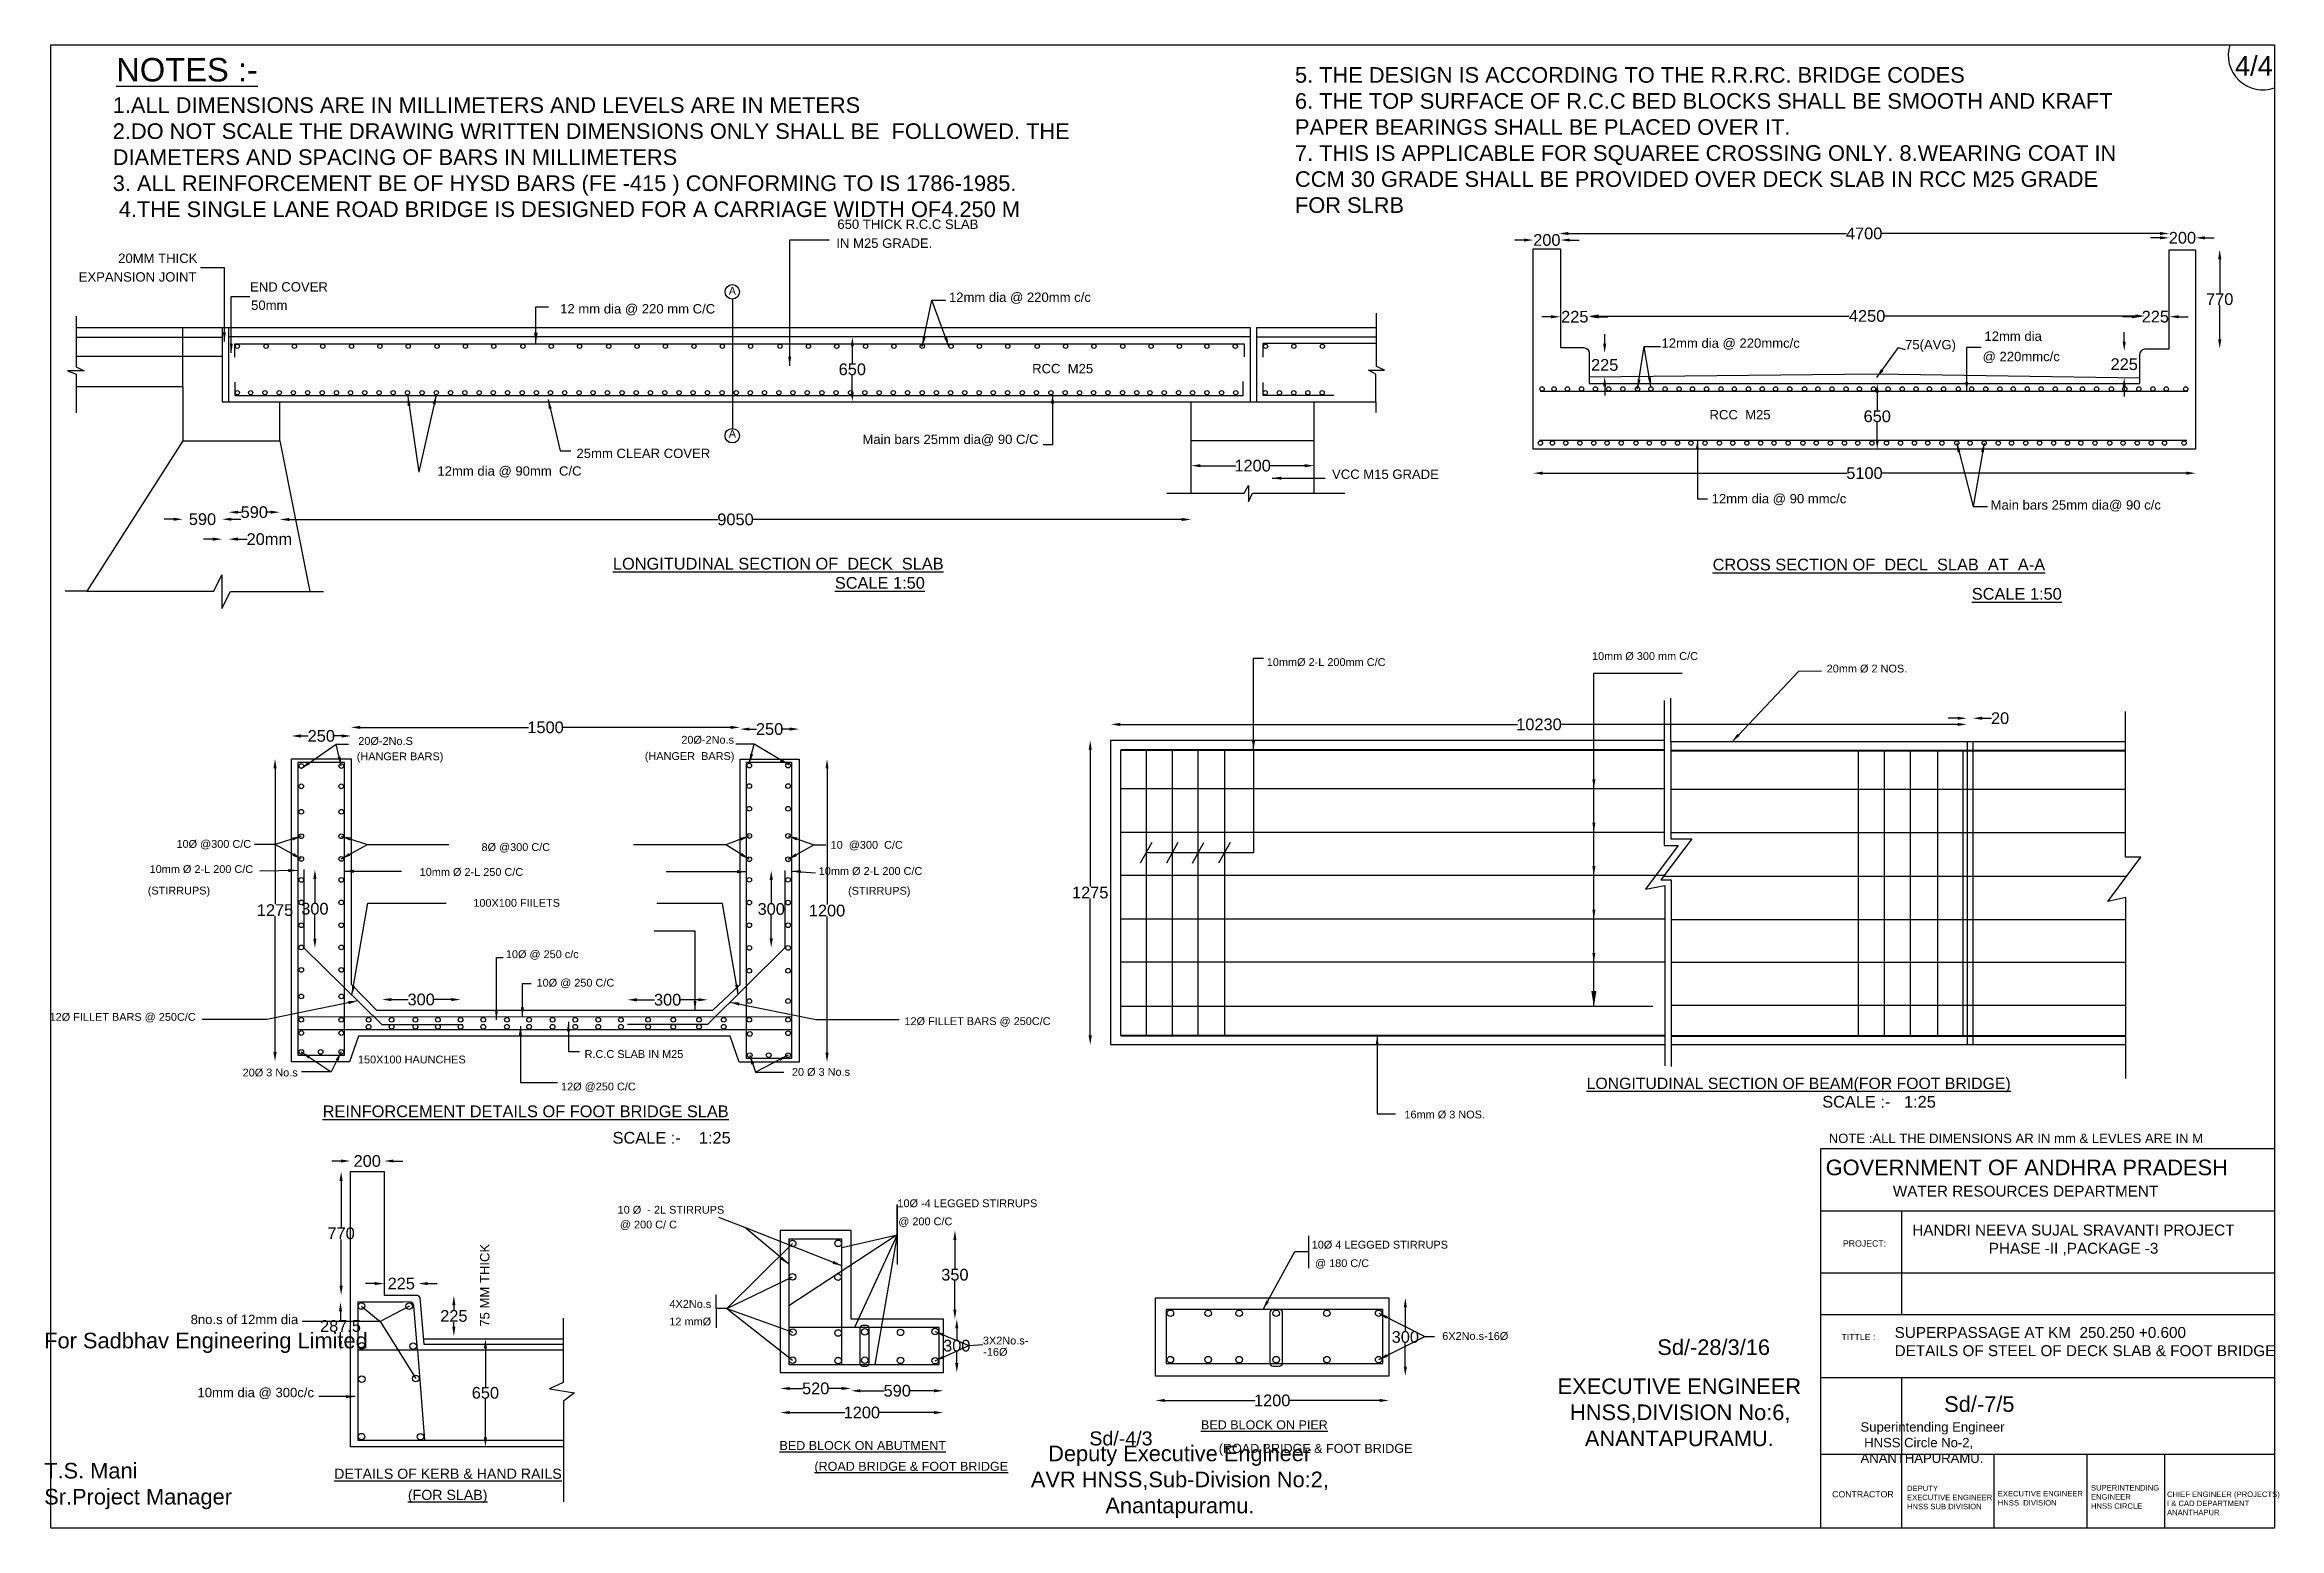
# Model space of a CAD drawing. Header units: inches. Extents: x 14337 to 17201, y 15 to 1915.
import ezdxf

# ---------------------------------------------------------------- set-up
doc = ezdxf.new("R2010")
doc.units = ezdxf.units.IN
doc.header["$MEASUREMENT"] = 0
doc.layers.add('DIMENSIONS', color=7, linetype='Continuous')
doc.layers.add('TEXT', color=1, linetype='Continuous')
doc.styles.get("Standard").update_dxf_attribs({"font": 'arial.ttf', "height": 15})
doc.dimstyles.get("Standard").update_dxf_attribs({"dimtxt": 12, "dimasz": 12, "dimexe": 0.18, "dimexo": 0.0625, "dimgap": 0.09, "dimtad": 0, "dimtih": 1, "dimtoh": 1, "dimdec": 4, "dimzin": 0, "dimdsep": 46, "dimtxsty": 'Standard', "dimcen": 0.09, "dimse1": 1, "dimse2": 1, "dimadec": 0, "dimazin": 0, "dimtfac": 1, "dimtdec": 4, "dimtofl": 0, "dimtmove": 0, "dimatfit": 3, "dimfxl": 1, "dimtolj": 1, "dimtzin": 0, "dimarcsym": 0})

msp = doc.modelspace()

# ---------------------------------------------------------------- texts
at = {"color": 0}
for s, height, p in [('%%UNOTES :-', 30, (14428.8992, 1867.76795)), ('4/4', 25, (17144.19882, 1875.15251)), ('12 mm dia @ 220 mm C/C', 12, (14997.92763, 1570.51251)), ('NOTE :ALL THE DIMENSIONS AR IN mm & LEVLES ARE IN M', 12, (16623.69834, 508.01329)), ('PROJECT:', 8, (16641.85345, 375.37837)), ('TITTLE :', 8, (16639.93043, 255.58073))]:
    msp.add_text(s, height=height, dxfattribs=at).set_placement(p)
at = {"color": 0, "attachment_point": 1}
for s, insert, char_height, width in [('5. THE DESIGN IS ACCORDING TO THE R.R.RC. BRIDGE CODES \\P6. THE TOP SURFACE OF R.C.C BED BLOCKS SHALL BE SMOOTH AND KRAFT PAPER BEARINGS SHALL BE PLACED OVER IT. \\P7. THIS IS APPLICABLE FOR SQUAREE CROSSING ONLY. 8.WEARING COAT IN CCM 30 GRADE SHALL BE PROVIDED OVER DECK SLAB IN RCC M25 GRADE FOR SLRB', (15939.60498, 1886.0617), 20, 1069.8228492), ('1.ALL DIMENSIONS ARE IN MILLIMETERS AND LEVELS ARE IN METERS \\P2.DO NOT SCALE THE DRAWING WRITTEN DIMENSIONS ONLY SHALL BE  FOLLOWED. THE DIAMETERS AND SPACING OF BARS IN MILLIMETERS  \\P3. ALL REINFORCEMENT BE OF HYSD BARS (FE -415 ) CONFORMING TO IS 1786-1985.\\P 4.THE SINGLE LANE ROAD BRIDGE IS DESIGNED FOR A CARRIAGE WIDTH OF4.250 M ', (14424.53366, 1847.43259), 20, 1246.7754352), ('\\pi14.34;{\\H1.6667x;GOVERNMENT OF ANDHRA PRADESH}  \\P\\pi100.42;{\\H1.1667x;WATER RESOURCES DEPARTMENT }', (16605.38244, 486.77038), 12, 540.3406607), ('\\pi7.0383;HANDRI NEEVA SUJAL SRAVANTI PROJECT  \\P\\pi105.06;PHASE -II ,PACKAGE -3', (16723.65769, 403.56622), 14, 425.0901473), ('SUPERPASSAGE AT KM  250.250 +0.600  \\PDETAILS OF STEEL OF DECK SLAB & FOOT BRIDGE ', (16708.08925, 272.40012), 14, 512.3077212), ('Superintending Engineer  HNSS Circle No-2, ANANTHAPURAMU.', (16664.37682, 150.35564), 12, 184.7967258), ('CONTRACTOR ', (16628.01498, 62.17661), 8, 99.3542156), ('DEPUTY  \\PEXECUTIVE ENGINEER  HNSS SUB DIVISION ', (16723.98184, 69.26735), 7, 134.6844006), ('EXECUTIVE ENGINEER  HNSS  DIVISION ', (16840.25333, 62.45435), 7, 124.7621282), ('SUPERINTENDING  ENGINEER  \\PHNSS CIRCLE  ', (16959.67701, 69.9839), 7, 99.3542156), ('CHIEF ENGINEER (PROJECTS) \\PI & CAD DEPARTMENT  ANANTHAPUR', (17057.16076, 61.67174), 7, 164.8439836)]:
    msp.add_mtext(s, dxfattribs=dict(at, insert=insert, char_height=char_height, width=width))
at = {"layer": 'DIMENSIONS', "color": 0}
for p in [(15213.91783, 1594.52318), (15213.91783, 1411.58962)]:
    msp.add_text('A', height=10, dxfattribs=at).set_placement(p)
at = {"layer": 'TEXT', "color": 0}
for s, height, p in [('650 THICK R.C.C SLAB', 12, (15353.15866, 1678.87886)), ('IN M25 GRADE.', 12, (15351.85223, 1654.60062)), ('20MM THICK', 12, (14431.47143, 1635.30117)), ('EXPANSION JOINT', 12, (14380.9553, 1611.36604)), ('END COVER', 12, (14600.53045, 1598.64169)), ('50mm', 12, (14601.84424, 1575.17819)), ('12mm dia @ 220mm c/c', 12, (15496.13658, 1585.36472)), ('12mm dia', 12, (16823.16231, 1535.50132)), ('12mm dia @ 220mmc/c', 12, (16409.30423, 1526.5803)), ('75(AVG)', 12, (16721.47064, 1524.60804)), ('@ 220mmc/c', 12, (16820.83731, 1509.43235)), ('RCC  M25', 12, (15602.74245, 1493.92852)), ('RCC  M25', 12, (16470.87926, 1434.87122)), ('Main bars 25mm dia@ 90 C/C', 12, (15385.28503, 1403.35625)), ('12mm dia @ 90mm  C/C', 12, (14840.62111, 1362.81003)), ('25mm CLEAR COVER', 12, (15018.83714, 1385.38453)), ('VCC M15 GRADE', 12, (15987.09138, 1358.6607)), ('12mm dia @ 90 mmc/c', 12, (16473.59, 1327.36544)), ('Main bars 25mm dia@ 90 c/c', 12, (16831.06719, 1319.29641)), ('%%ULONGITUDINAL SECTION OF  DECK  SLAB', 15, (15065.53908, 1242.58852)), ('%%USCALE 1:50', 15, (15349.95322, 1218.00474)), ('%%UCROSS SECTION OF  DECL  SLAB  AT  A-A', 15, (16474.84664, 1241.49341)), ('%%USCALE 1:50', 15, (16806.93778, 1203.94845)), ('10mmØ 2-L 200mm C/C', 10, (15903.47728, 1119.00484)), ('10mm Ø 300 mm C/C', 10, (16320.25345, 1126.73522)), ('20mm Ø 2 NOS.', 10, (16620.98387, 1110.7257)), ('(HANGER BARS)', 10, (14737.23574, 998.31713)), ('20Ø-2No.S', 10, (14739.22942, 1017.95964)), ('(HANGER  BARS)', 10, (15106.35756, 998.68006)), ('20Ø-2No.s', 10, (15153.20025, 1019.51327)), ('10Ø @300 C/C', 10, (14506.21458, 886.11427)), ('8Ø @300 C/C', 10, (14897.10854, 882.08763)), ('10  @300  C/C', 10, (15344.51178, 884.93754)), ('10mm Ø 2-L 200 C/C', 10, (14471.76807, 853.89111)), ('10mm Ø 2-L 250 C/C', 10, (14817.84917, 850.21031)), ('10mm Ø 2-L 200 C/C', 10, (15329.29829, 851.38244)), ('(STIRRUPS)', 10, (14469.40409, 826.39177)), ('(STIRRUPS)', 10, (15366.90144, 826.14443)), ('100X100 FIILETS', 10, (14886.64128, 810.6324)), ('10Ø @ 250 c/c', 10, (14928.30748, 744.87357)), ('10Ø @ 250 C/C', 10, (14967.64282, 708.34686)), ('12Ø FILLET BARS @ 250C/C', 10, (14343.57492, 664.58248)), ('12Ø FILLET BARS @ 250C/C', 10, (15439.11975, 659.13424)), ('20Ø 3 No.s', 10, (14590.97952, 593.31486)), ('150X100 HAUNCHES', 10, (14738.73169, 610.01842)), ('R.C.C SLAB IN M25', 10, (15029.2274, 617.01499)), ('20 Ø 3 No.s', 10, (15294.88074, 594.12403)), ('12Ø @250 C/C', 10, (14999.07097, 575.42245)), ('%%ULONGITUDINAL SECTION OF BEAM(FOR FOOT BRIDGE)', 14.5, (16313.32946, 577.2158)), ('%%UREINFORCEMENT DETAILS OF FOOT BRIDGE SLAB', 15, (14693.5112, 541.1554)), ('16mm Ø 3 NOS.', 10, (16079.88621, 539.57314)), ('SCALE :-   1:25', 15, (16615.316, 553.3939)), ('SCALE :-    1:25', 15, (15065.11281, 507.25577)), ('10Ø -4 LEGGED STIRRUPS', 10, (15430.13046, 425.85751)), ('10 Ø  - 2L STIRRUPS', 10, (15071.55078, 417.55398)), ('@ 200 C/ C', 10, (15074.43541, 398.66021)), ('@ 200 C/C', 10, (15431.19743, 402.65443)), ('10Ø 4 LEGGED STIRRUPS', 10, (15961.02897, 372.82479)), ('@ 180 C/C', 10, (15965.31883, 349.12846)), ('8no.s of 12mm dia', 12, (14524.36397, 276.09034)), ('4X2No.s', 10, (15137.96365, 296.90499)), ('12 mmØ', 10, (15137.82224, 274.43922)), ('3X2No.s-', 10, (15539.69739, 250.04067)), ('6X2No.s-16Ø', 10, (16128.32501, 255.83649)), ('-16Ø', 10, (15540.08928, 235.55335)), ('Sd/-28/3/16', 20, (16403.94275, 236.57157)), ('10mm dia @ 300c/c', 12, (14533.1332, 182.49589)), ('Sd/-7/5', 20, (16771.56802, 163.65494)), ('%%UBED BLOCK ON PIER', 11.5, (15819.15984, 141.39913)), ('%%UBED BLOCK ON ABUTMENT', 11.5, (15278.95303, 114.88305)), ('Sd/-4/3', 18, (15676.07065, 120.70998)), ('(ROAD BRIDGE & FOOT BRIDGE', 11.5, (15841.98758, 111.22761)), ('%%UDETAILS OF KERB & HAND RAILS', 13, (14708.3458, 77.98146)), ('%%U(ROAD BRIDGE & FOOT BRIDGE', 11.5, (15323.75487, 88.18974)), ('%%U(FOR SLAB)', 13, (14802.79425, 50.86486))]:
    msp.add_text(s, height=height, dxfattribs=at).set_placement(p)
msp.add_text('75 MM THICK', height=12, rotation=90, dxfattribs=at).set_placement((14907.26674, 272.75723))
at = {"layer": 'TEXT', "color": 0, "char_height": 20, "attachment_point": 1}
for s, insert, width in [('For Sadbhav Engineering Limited\\P\\P\\P\\P\\PT.S. Mani \\PSr.Project Manager ', (14336.68624, 265.08362), 578.312996), ('\\pi104.13;EXECUTIVE ENGINEER  \\P\\pi119.95;HNSS,DIVISION No:6,\\P\\pi139.01;ANANTAPURAMU.', (16172.08828, 206.49299), 517.7548246), ('\\pi30.215;Deputy Executive Engineer  \\P\\pi8.0935;AVR HNSS,Sub-Division No:2,\\P\\pi103.53;Anantapuramu.', (15593.07123, 120.4759), 395.6821278)]:
    msp.add_mtext(s, dxfattribs=dict(at, insert=insert, width=width))

# ---------------------------------------------------------------- blocks, each defined once
blk = doc.blocks.new('*D1')
at = {"layer": 'Defpoints', "color": 0, "transparency": 16777216}
for p in [(14564.7, 1457.6), (14514.4, 1407.4), (14564.7, 1307)]:
    blk.add_point(p, dxfattribs=at)
at = {"layer": 'DIMENSIONS', "color": 0, "lineweight": -2, "transparency": 16777216}
for p, q in [((14502.4, 1307), (14490.4, 1307)), ((14576.7, 1307), (14588.7, 1307))]:
    blk.add_line(p, q, dxfattribs=at)
at = {"layer": 'DIMENSIONS', "color": 0, "transparency": 16777216}
for points in [[(14502.4, 1309), (14502.4, 1305), (14514.4, 1307)], [(14576.7, 1309), (14576.7, 1305), (14564.7, 1307)]]:
    blk.add_solid(points, dxfattribs=at)
at = {"layer": 'DIMENSIONS', "color": 0, "transparency": 16777216, "insert": (14539.5, 1307), "char_height": 15, "attachment_point": 5}
blk.add_mtext('\\A1;590', dxfattribs=at)
blk = doc.blocks.new('*D2')
at = {"layer": 'Defpoints', "color": 0, "transparency": 16777216}
for p in [(14573, 1457.6), (14638.7, 1457.6), (14573, 1316)]:
    blk.add_point(p, dxfattribs=at)
at = {"layer": 'DIMENSIONS', "color": 0, "lineweight": -2, "transparency": 16777216}
for p, q in [((14585, 1316), (14589.2, 1316)), ((14626.7, 1316), (14622.5, 1316))]:
    blk.add_line(p, q, dxfattribs=at)
at = {"layer": 'DIMENSIONS', "color": 0, "transparency": 16777216}
for points in [[(14585, 1318), (14585, 1314), (14573, 1316)], [(14626.7, 1318), (14626.7, 1314), (14638.7, 1316)]]:
    blk.add_solid(points, dxfattribs=at)
at = {"layer": 'DIMENSIONS', "color": 0, "transparency": 16777216, "insert": (14605.9, 1316), "char_height": 15, "attachment_point": 5}
blk.add_mtext('\\A1;590', dxfattribs=at)
blk = doc.blocks.new('*D3')
at = {"layer": 'Defpoints', "color": 0, "transparency": 16777216}
for p in [(14564.7, 1479.2), (14573, 1479.2), (14573, 1281.5)]:
    blk.add_point(p, dxfattribs=at)
at = {"layer": 'DIMENSIONS', "color": 0, "lineweight": -2, "transparency": 16777216}
for p, q in [((14552.7, 1281.5), (14540.7, 1281.5)), ((14585, 1281.5), (14597, 1281.5))]:
    blk.add_line(p, q, dxfattribs=at)
at = {"layer": 'DIMENSIONS', "color": 0, "transparency": 16777216}
for points in [[(14552.7, 1283.5), (14552.7, 1279.5), (14564.7, 1281.5)], [(14585, 1283.5), (14585, 1279.5), (14573, 1281.5)]]:
    blk.add_solid(points, dxfattribs=at)
at = {"layer": 'DIMENSIONS', "color": 0, "transparency": 16777216, "insert": (14625.2, 1281.5), "char_height": 15, "attachment_point": 5}
blk.add_mtext('\\A1;20mm', dxfattribs=at)
blk = doc.blocks.new('*D4')
at = {"layer": 'Defpoints', "color": 0, "transparency": 16777216}
for p in [(14638.7, 1457.6), (15806.5, 1457.6), (15806.5, 1306.7)]:
    blk.add_point(p, dxfattribs=at)
at = {"layer": 'DIMENSIONS', "color": 0, "lineweight": -2, "transparency": 16777216}
for p, q in [((14650.7, 1306.7), (15200.1, 1306.7)), ((15794.5, 1306.7), (15245.1, 1306.7))]:
    blk.add_line(p, q, dxfattribs=at)
at = {"layer": 'DIMENSIONS', "color": 0, "transparency": 16777216}
for points in [[(14650.7, 1308.7), (14650.7, 1304.7), (14638.7, 1306.7)], [(15794.5, 1308.7), (15794.5, 1304.7), (15806.5, 1306.7)]]:
    blk.add_solid(points, dxfattribs=at)
at = {"layer": 'DIMENSIONS', "color": 0, "transparency": 16777216, "insert": (15222.6, 1306.7), "char_height": 15, "attachment_point": 5}
blk.add_mtext('\\A1;9050', dxfattribs=at)
blk = doc.blocks.new('*D5')
at = {"layer": 'Defpoints', "color": 0, "transparency": 16777216}
for p in [(15964.2, 1375.6), (15806.5, 1372.3), (15964.2, 1372.3)]:
    blk.add_point(p, dxfattribs=at)
at = {"layer": 'DIMENSIONS', "color": 0, "lineweight": -2, "transparency": 16777216}
for p, q in [((15818.5, 1375.6), (15863.6, 1375.6)), ((15952.2, 1375.6), (15907.1, 1375.6))]:
    blk.add_line(p, q, dxfattribs=at)
at = {"layer": 'DIMENSIONS', "color": 0, "transparency": 16777216}
for points in [[(15818.5, 1377.6), (15818.5, 1373.6), (15806.5, 1375.6)], [(15952.2, 1377.6), (15952.2, 1373.6), (15964.2, 1375.6)]]:
    blk.add_solid(points, dxfattribs=at)
at = {"layer": 'DIMENSIONS', "color": 0, "transparency": 16777216, "insert": (15885.3, 1375.6), "char_height": 15, "attachment_point": 5}
blk.add_mtext('\\A1;1200', dxfattribs=at)
blk = doc.blocks.new('*D6')
at = {"layer": 'Defpoints', "color": 0, "transparency": 16777216}
for p in [(15372.3, 1540.4), (15372.3, 1457.6), (15372.3, 1457.6)]:
    blk.add_point(p, dxfattribs=at)
at = {"layer": 'DIMENSIONS', "color": 0, "lineweight": -2, "transparency": 16777216}
for p, q in [((15372.3, 1528.4), (15372.3, 1506.7)), ((15372.3, 1469.6), (15372.3, 1491.3))]:
    blk.add_line(p, q, dxfattribs=at)
at = {"layer": 'DIMENSIONS', "color": 0, "transparency": 16777216}
for points in [[(15370.3, 1528.4), (15374.3, 1528.4), (15372.3, 1540.4)], [(15370.3, 1469.6), (15374.3, 1469.6), (15372.3, 1457.6)]]:
    blk.add_solid(points, dxfattribs=at)
at = {"layer": 'DIMENSIONS', "color": 0, "transparency": 16777216, "insert": (15372.3, 1499), "char_height": 15, "attachment_point": 5}
blk.add_mtext('\\A1;650', dxfattribs=at)
blk = doc.blocks.new('*D7')
at = {"layer": 'Defpoints', "color": 0, "transparency": 16777216}
for p in [(16279.8, 1664.6), (16245, 1653.3), (16279.8, 1653.3)]:
    blk.add_point(p, dxfattribs=at)
at = {"layer": 'DIMENSIONS', "color": 0, "lineweight": -2, "transparency": 16777216}
for p, q in [((16233, 1664.6), (16221, 1664.6)), ((16291.8, 1664.6), (16303.8, 1664.6))]:
    blk.add_line(p, q, dxfattribs=at)
at = {"layer": 'DIMENSIONS', "color": 0, "transparency": 16777216}
for points in [[(16233, 1666.6), (16233, 1662.6), (16245, 1664.6)], [(16291.8, 1666.6), (16291.8, 1662.6), (16279.8, 1664.6)]]:
    blk.add_solid(points, dxfattribs=at)
at = {"layer": 'DIMENSIONS', "color": 0, "transparency": 16777216, "insert": (16262.4, 1664.6), "char_height": 15, "attachment_point": 5}
blk.add_mtext('\\A1;200', dxfattribs=at)
blk = doc.blocks.new('*D8')
at = {"layer": 'Defpoints', "color": 0, "transparency": 16777216}
for p in [(17060.1, 1673), (16278, 1653.3), (17060.1, 1653.3)]:
    blk.add_point(p, dxfattribs=at)
at = {"layer": 'DIMENSIONS', "color": 0, "lineweight": -2, "transparency": 16777216}
for p, q in [((16290, 1673), (16646.3, 1673)), ((17048.1, 1673), (16691.8, 1673))]:
    blk.add_line(p, q, dxfattribs=at)
at = {"layer": 'DIMENSIONS', "color": 0, "transparency": 16777216}
for points in [[(16290, 1675), (16290, 1671), (16278, 1673)], [(17048.1, 1675), (17048.1, 1671), (17060.1, 1673)]]:
    blk.add_solid(points, dxfattribs=at)
at = {"layer": 'DIMENSIONS', "color": 0, "transparency": 16777216, "insert": (16669, 1673), "char_height": 15, "attachment_point": 5}
blk.add_mtext('\\A1;4700', dxfattribs=at)
blk = doc.blocks.new('*D9')
at = {"layer": 'Defpoints', "color": 0, "transparency": 16777216}
for p in [(17093.7, 1667.4), (17060.1, 1653.3), (17093.7, 1652.1)]:
    blk.add_point(p, dxfattribs=at)
at = {"layer": 'DIMENSIONS', "color": 0, "lineweight": -2, "transparency": 16777216}
for p, q in [((17048.1, 1667.4), (17036.1, 1667.4)), ((17105.7, 1667.4), (17117.7, 1667.4))]:
    blk.add_line(p, q, dxfattribs=at)
at = {"layer": 'DIMENSIONS', "color": 0, "transparency": 16777216}
for points in [[(17048.1, 1669.4), (17048.1, 1665.4), (17060.1, 1667.4)], [(17105.7, 1669.4), (17105.7, 1665.4), (17093.7, 1667.4)]]:
    blk.add_solid(points, dxfattribs=at)
at = {"layer": 'DIMENSIONS', "color": 0, "transparency": 16777216, "insert": (17076.9, 1667.4), "char_height": 15, "attachment_point": 5}
blk.add_mtext('\\A1;200', dxfattribs=at)
blk = doc.blocks.new('*D10')
at = {"layer": 'Defpoints', "color": 0, "transparency": 16777216}
for p in [(17095.8, 1652.1), (17060.1, 1525.5), (17124.7, 1525.5)]:
    blk.add_point(p, dxfattribs=at)
at = {"layer": 'DIMENSIONS', "color": 0, "lineweight": -2, "transparency": 16777216}
for p, q in [((17124.7, 1640.1), (17124.7, 1596.5)), ((17124.7, 1537.5), (17124.7, 1581))]:
    blk.add_line(p, q, dxfattribs=at)
at = {"layer": 'DIMENSIONS', "color": 0, "transparency": 16777216}
for points in [[(17122.7, 1640.1), (17126.7, 1640.1), (17124.7, 1652.1)], [(17122.7, 1537.5), (17126.7, 1537.5), (17124.7, 1525.5)]]:
    blk.add_solid(points, dxfattribs=at)
at = {"layer": 'DIMENSIONS', "color": 0, "transparency": 16777216, "insert": (17124.7, 1588.8), "char_height": 15, "attachment_point": 5}
blk.add_mtext('\\A1;770', dxfattribs=at)
blk = doc.blocks.new('*D11')
at = {"layer": 'Defpoints', "color": 0, "transparency": 16777216}
for p in [(16316.6, 1566.3), (16279.8, 1526.8), (16316.6, 1519.5)]:
    blk.add_point(p, dxfattribs=at)
at = {"layer": 'DIMENSIONS', "color": 0, "lineweight": -2, "transparency": 16777216}
for p, q in [((16267.8, 1566.3), (16255.8, 1566.3)), ((16328.6, 1566.3), (16340.6, 1566.3))]:
    blk.add_line(p, q, dxfattribs=at)
at = {"layer": 'DIMENSIONS', "color": 0, "transparency": 16777216}
for points in [[(16267.8, 1568.3), (16267.8, 1564.3), (16279.8, 1566.3)], [(16328.6, 1568.3), (16328.6, 1564.3), (16316.6, 1566.3)]]:
    blk.add_solid(points, dxfattribs=at)
at = {"layer": 'DIMENSIONS', "color": 0, "transparency": 16777216, "insert": (16298.2, 1566.3), "char_height": 15, "attachment_point": 5}
blk.add_mtext('\\A1;225', dxfattribs=at)
blk = doc.blocks.new('*D12')
at = {"layer": 'Defpoints', "color": 0, "transparency": 16777216}
for p in [(16316.6, 1519.9), (16316.9, 1489.3), (16336.5, 1489.3)]:
    blk.add_point(p, dxfattribs=at)
at = {"layer": 'DIMENSIONS', "color": 0, "lineweight": -2, "transparency": 16777216}
for p, q in [((16336.5, 1531.9), (16336.5, 1543.9)), ((16336.5, 1477.3), (16336.5, 1465.3))]:
    blk.add_line(p, q, dxfattribs=at)
at = {"layer": 'DIMENSIONS', "color": 0, "transparency": 16777216}
for points in [[(16334.5, 1531.9), (16338.5, 1531.9), (16336.5, 1519.9)], [(16334.5, 1477.3), (16338.5, 1477.3), (16336.5, 1489.3)]]:
    blk.add_solid(points, dxfattribs=at)
at = {"layer": 'DIMENSIONS', "color": 0, "transparency": 16777216, "insert": (16336.5, 1504.6), "char_height": 15, "attachment_point": 5}
blk.add_mtext('\\A1;225', dxfattribs=at)
blk = doc.blocks.new('*D13')
at = {"layer": 'Defpoints', "color": 0, "transparency": 16777216}
for p in [(16316.6, 1566.3), (17028.9, 1567.3), (17028.9, 1525.5)]:
    blk.add_point(p, dxfattribs=at)
at = {"layer": 'DIMENSIONS', "color": 0, "lineweight": -2, "transparency": 16777216}
for p, q in [((16328.6, 1567.3), (16650, 1567.3)), ((17016.9, 1567.3), (16695.5, 1567.3))]:
    blk.add_line(p, q, dxfattribs=at)
at = {"layer": 'DIMENSIONS', "color": 0, "transparency": 16777216}
for points in [[(16328.6, 1569.3), (16328.6, 1565.3), (16316.6, 1567.3)], [(17016.9, 1569.3), (17016.9, 1565.3), (17028.9, 1567.3)]]:
    blk.add_solid(points, dxfattribs=at)
at = {"layer": 'DIMENSIONS', "color": 0, "transparency": 16777216, "insert": (16672.8, 1567.3), "char_height": 15, "attachment_point": 5}
blk.add_mtext('\\A1;4250', dxfattribs=at)
blk = doc.blocks.new('*D14')
at = {"layer": 'Defpoints', "color": 0, "transparency": 16777216}
for p in [(17060.1, 1566.4), (17024.3, 1525.5), (17060.1, 1525.5)]:
    blk.add_point(p, dxfattribs=at)
at = {"layer": 'DIMENSIONS', "color": 0, "lineweight": -2, "transparency": 16777216}
for p, q in [((17012.3, 1566.4), (17000.3, 1566.4)), ((17072.1, 1566.4), (17084.1, 1566.4))]:
    blk.add_line(p, q, dxfattribs=at)
at = {"layer": 'DIMENSIONS', "color": 0, "transparency": 16777216}
for points in [[(17012.3, 1568.4), (17012.3, 1564.4), (17024.3, 1566.4)], [(17072.1, 1568.4), (17072.1, 1564.4), (17060.1, 1566.4)]]:
    blk.add_solid(points, dxfattribs=at)
at = {"layer": 'DIMENSIONS', "color": 0, "transparency": 16777216, "insert": (17042.2, 1566.4), "char_height": 15, "attachment_point": 5}
blk.add_mtext('\\A1;225', dxfattribs=at)
blk = doc.blocks.new('*D15')
at = {"layer": 'Defpoints', "color": 0, "transparency": 16777216}
for p in [(17024.3, 1522.6), (17002.3, 1488.3), (17022.4, 1488.3)]:
    blk.add_point(p, dxfattribs=at)
at = {"layer": 'DIMENSIONS', "color": 0, "lineweight": -2, "transparency": 16777216}
for p, q in [((17002.3, 1534.6), (17002.3, 1546.6)), ((17002.3, 1476.3), (17002.3, 1464.3))]:
    blk.add_line(p, q, dxfattribs=at)
at = {"layer": 'DIMENSIONS', "color": 0, "transparency": 16777216}
for points in [[(17000.3, 1534.6), (17004.3, 1534.6), (17002.3, 1522.6)], [(17000.3, 1476.3), (17004.3, 1476.3), (17002.3, 1488.3)]]:
    blk.add_solid(points, dxfattribs=at)
at = {"layer": 'DIMENSIONS', "color": 0, "transparency": 16777216, "insert": (17002.3, 1505.5), "char_height": 15, "attachment_point": 5}
blk.add_mtext('\\A1;225', dxfattribs=at)
blk = doc.blocks.new('*D16')
at = {"layer": 'Defpoints', "color": 0, "transparency": 16777216}
for p in [(16687.4, 1480.9), (16685.8, 1396.8), (16687.4, 1396.8)]:
    blk.add_point(p, dxfattribs=at)
at = {"layer": 'DIMENSIONS', "color": 0, "lineweight": -2, "transparency": 16777216}
for p, q in [((16685.8, 1468.9), (16685.8, 1446.6)), ((16685.8, 1408.8), (16685.8, 1431.1))]:
    blk.add_line(p, q, dxfattribs=at)
at = {"layer": 'DIMENSIONS', "color": 0, "transparency": 16777216}
for points in [[(16683.8, 1468.9), (16687.8, 1468.9), (16685.8, 1480.9)], [(16683.8, 1408.8), (16687.8, 1408.8), (16685.8, 1396.8)]]:
    blk.add_solid(points, dxfattribs=at)
at = {"layer": 'DIMENSIONS', "color": 0, "transparency": 16777216, "insert": (16685.8, 1438.8), "char_height": 15, "attachment_point": 5}
blk.add_mtext('\\A1;650', dxfattribs=at)
blk = doc.blocks.new('*D17')
at = {"layer": 'Defpoints', "color": 0, "transparency": 16777216}
for p in [(16245, 1398.1), (17093.7, 1396.8), (17093.7, 1366)]:
    blk.add_point(p, dxfattribs=at)
at = {"layer": 'DIMENSIONS', "color": 0, "lineweight": -2, "transparency": 16777216}
for p, q in [((16257, 1366), (16646.9, 1366)), ((17081.7, 1366), (16691.8, 1366))]:
    blk.add_line(p, q, dxfattribs=at)
at = {"layer": 'DIMENSIONS', "color": 0, "transparency": 16777216}
for points in [[(16257, 1368), (16257, 1364), (16245, 1366)], [(17081.7, 1368), (17081.7, 1364), (17093.7, 1366)]]:
    blk.add_solid(points, dxfattribs=at)
at = {"layer": 'DIMENSIONS', "color": 0, "transparency": 16777216, "insert": (16669.4, 1366), "char_height": 15, "attachment_point": 5}
blk.add_mtext('\\A1;5100', dxfattribs=at)
blk = doc.blocks.new('*D18')
at = {"layer": 'Defpoints', "color": 0, "transparency": 16777216}
for p in [(14729.9, 1029.4), (14653.6, 1000), (14729.9, 1000)]:
    blk.add_point(p, dxfattribs=at)
at = {"layer": 'DIMENSIONS', "color": 0, "lineweight": -2, "transparency": 16777216}
for p, q in [((14665.6, 1029.4), (14675, 1029.4)), ((14717.9, 1029.4), (14708.5, 1029.4))]:
    blk.add_line(p, q, dxfattribs=at)
at = {"layer": 'DIMENSIONS', "color": 0, "transparency": 16777216}
for points in [[(14665.6, 1031.4), (14665.6, 1027.4), (14653.6, 1029.4)], [(14717.9, 1031.4), (14717.9, 1027.4), (14729.9, 1029.4)]]:
    blk.add_solid(points, dxfattribs=at)
at = {"layer": 'DIMENSIONS', "color": 0, "transparency": 16777216, "insert": (14691.8, 1029.4), "char_height": 15, "attachment_point": 5}
blk.add_mtext('\\A1;250', dxfattribs=at)
blk = doc.blocks.new('*D19')
at = {"layer": 'Defpoints', "color": 0, "transparency": 16777216}
for p in [(15228.4, 1040.4), (14729.9, 1000), (15228.4, 999.8)]:
    blk.add_point(p, dxfattribs=at)
at = {"layer": 'DIMENSIONS', "color": 0, "lineweight": -2, "transparency": 16777216}
for p, q in [((14741.9, 1040.4), (14957.4, 1040.4)), ((15216.4, 1040.4), (15000.9, 1040.4))]:
    blk.add_line(p, q, dxfattribs=at)
at = {"layer": 'DIMENSIONS', "color": 0, "transparency": 16777216}
for points in [[(14741.9, 1042.4), (14741.9, 1038.4), (14729.9, 1040.4)], [(15216.4, 1042.4), (15216.4, 1038.4), (15228.4, 1040.4)]]:
    blk.add_solid(points, dxfattribs=at)
at = {"layer": 'DIMENSIONS', "color": 0, "transparency": 16777216, "insert": (14979.2, 1040.4), "char_height": 15, "attachment_point": 5}
blk.add_mtext('\\A1;1500', dxfattribs=at)
blk = doc.blocks.new('*D20')
at = {"layer": 'Defpoints', "color": 0, "transparency": 16777216}
for p in [(15304.2, 1038.2), (15228.4, 999.8), (15304.2, 999.8)]:
    blk.add_point(p, dxfattribs=at)
at = {"layer": 'DIMENSIONS', "color": 0, "lineweight": -2, "transparency": 16777216}
for p, q in [((15240.4, 1038.2), (15249.6, 1038.2)), ((15292.2, 1038.2), (15283.1, 1038.2))]:
    blk.add_line(p, q, dxfattribs=at)
at = {"layer": 'DIMENSIONS', "color": 0, "transparency": 16777216}
for points in [[(15240.4, 1040.2), (15240.4, 1036.2), (15228.4, 1038.2)], [(15292.2, 1040.2), (15292.2, 1036.2), (15304.2, 1038.2)]]:
    blk.add_solid(points, dxfattribs=at)
at = {"layer": 'DIMENSIONS', "color": 0, "transparency": 16777216, "insert": (15266.3, 1038.2), "char_height": 15, "attachment_point": 5}
blk.add_mtext('\\A1;250', dxfattribs=at)
blk = doc.blocks.new('*D21')
at = {"layer": 'Defpoints', "color": 0, "transparency": 16777216}
for p in [(14653.6, 1000), (14632.5, 612.6), (14653.6, 612.6)]:
    blk.add_point(p, dxfattribs=at)
at = {"layer": 'DIMENSIONS', "color": 0, "lineweight": -2, "transparency": 16777216}
for p, q in [((14632.5, 988), (14632.5, 814.1)), ((14632.5, 624.6), (14632.5, 798.6))]:
    blk.add_line(p, q, dxfattribs=at)
at = {"layer": 'DIMENSIONS', "color": 0, "transparency": 16777216}
for points in [[(14630.5, 988), (14634.5, 988), (14632.5, 1000)], [(14630.5, 624.6), (14634.5, 624.6), (14632.5, 612.6)]]:
    blk.add_solid(points, dxfattribs=at)
at = {"layer": 'DIMENSIONS', "color": 0, "transparency": 16777216, "insert": (14632.5, 806.3), "char_height": 15, "attachment_point": 5}
blk.add_mtext('\\A1;1275', dxfattribs=at)
blk = doc.blocks.new('*D22')
at = {"layer": 'Defpoints', "color": 0, "transparency": 16777216}
for p in [(14669.5, 858.3), (14669.5, 757.9), (14683.6, 757.9)]:
    blk.add_point(p, dxfattribs=at)
at = {"layer": 'DIMENSIONS', "color": 0, "lineweight": -2, "transparency": 16777216}
for p, q in [((14683.6, 846.3), (14683.6, 815.9)), ((14683.6, 769.9), (14683.6, 800.4))]:
    blk.add_line(p, q, dxfattribs=at)
at = {"layer": 'DIMENSIONS', "color": 0, "transparency": 16777216}
for points in [[(14681.6, 846.3), (14685.6, 846.3), (14683.6, 858.3)], [(14681.6, 769.9), (14685.6, 769.9), (14683.6, 757.9)]]:
    blk.add_solid(points, dxfattribs=at)
at = {"layer": 'DIMENSIONS', "color": 0, "transparency": 16777216, "insert": (14683.6, 808.1), "char_height": 15, "attachment_point": 5}
blk.add_mtext('\\A1;300', dxfattribs=at)
blk = doc.blocks.new('*D23')
at = {"layer": 'Defpoints', "color": 0, "transparency": 16777216}
for p in [(14870.3, 691.8), (14769.4, 659.9), (14870.3, 659.9)]:
    blk.add_point(p, dxfattribs=at)
at = {"layer": 'DIMENSIONS', "color": 0, "lineweight": -2, "transparency": 16777216}
for p, q in [((14781.4, 691.8), (14803.2, 691.8)), ((14858.3, 691.8), (14836.5, 691.8))]:
    blk.add_line(p, q, dxfattribs=at)
at = {"layer": 'DIMENSIONS', "color": 0, "transparency": 16777216}
for points in [[(14781.4, 693.8), (14781.4, 689.8), (14769.4, 691.8)], [(14858.3, 693.8), (14858.3, 689.8), (14870.3, 691.8)]]:
    blk.add_solid(points, dxfattribs=at)
at = {"layer": 'DIMENSIONS', "color": 0, "transparency": 16777216, "insert": (14819.8, 691.8), "char_height": 15, "attachment_point": 5}
blk.add_mtext('\\A1;300', dxfattribs=at)
blk = doc.blocks.new('*D24')
at = {"layer": 'Defpoints', "color": 0, "transparency": 16777216}
for p in [(15187, 691.5), (15084.2, 660.1), (15187, 660.1)]:
    blk.add_point(p, dxfattribs=at)
at = {"layer": 'DIMENSIONS', "color": 0, "lineweight": -2, "transparency": 16777216}
for p, q in [((15096.2, 691.5), (15119, 691.5)), ((15175, 691.5), (15152.2, 691.5))]:
    blk.add_line(p, q, dxfattribs=at)
at = {"layer": 'DIMENSIONS', "color": 0, "transparency": 16777216}
for points in [[(15096.2, 693.5), (15096.2, 689.5), (15084.2, 691.5)], [(15175, 693.5), (15175, 689.5), (15187, 691.5)]]:
    blk.add_solid(points, dxfattribs=at)
at = {"layer": 'DIMENSIONS', "color": 0, "transparency": 16777216, "insert": (15135.6, 691.5), "char_height": 15, "attachment_point": 5}
blk.add_mtext('\\A1;300', dxfattribs=at)
blk = doc.blocks.new('*D25')
at = {"layer": 'Defpoints', "color": 0, "transparency": 16777216}
for p in [(15286.3, 857.1), (15268.4, 758.4), (15286.3, 758.4)]:
    blk.add_point(p, dxfattribs=at)
at = {"layer": 'DIMENSIONS', "color": 0, "lineweight": -2, "transparency": 16777216}
for p, q in [((15268.4, 845.1), (15268.4, 815.5)), ((15268.4, 770.4), (15268.4, 800))]:
    blk.add_line(p, q, dxfattribs=at)
at = {"layer": 'DIMENSIONS', "color": 0, "transparency": 16777216}
for points in [[(15266.4, 845.1), (15270.4, 845.1), (15268.4, 857.1)], [(15266.4, 770.4), (15270.4, 770.4), (15268.4, 758.4)]]:
    blk.add_solid(points, dxfattribs=at)
at = {"layer": 'DIMENSIONS', "color": 0, "transparency": 16777216, "insert": (15268.4, 807.7), "char_height": 15, "attachment_point": 5}
blk.add_mtext('\\A1;300', dxfattribs=at)
blk = doc.blocks.new('*D26')
at = {"layer": 'Defpoints', "color": 0, "transparency": 16777216}
for p in [(15304.2, 999.8), (15304.2, 611.6), (15339.9, 611.6)]:
    blk.add_point(p, dxfattribs=at)
at = {"layer": 'DIMENSIONS', "color": 0, "lineweight": -2, "transparency": 16777216}
for p, q in [((15339.9, 987.8), (15339.9, 813.5)), ((15339.9, 623.6), (15339.9, 798))]:
    blk.add_line(p, q, dxfattribs=at)
at = {"layer": 'DIMENSIONS', "color": 0, "transparency": 16777216}
for points in [[(15337.9, 987.8), (15341.9, 987.8), (15339.9, 999.8)], [(15337.9, 623.6), (15341.9, 623.6), (15339.9, 611.6)]]:
    blk.add_solid(points, dxfattribs=at)
at = {"layer": 'DIMENSIONS', "color": 0, "transparency": 16777216, "insert": (15339.9, 805.7), "char_height": 15, "attachment_point": 5}
blk.add_mtext('\\A1;1200', dxfattribs=at)
blk = doc.blocks.new('*D27')
at = {"layer": 'Defpoints', "color": 0, "transparency": 16777216}
for p in [(14729.1, 471.4), (14772.3, 485), (14772.3, 471.4)]:
    blk.add_point(p, dxfattribs=at)
at = {"layer": 'DIMENSIONS', "color": 0, "lineweight": -2, "transparency": 16777216}
for p, q in [((14717.1, 485), (14705.1, 485)), ((14784.3, 485), (14796.3, 485))]:
    blk.add_line(p, q, dxfattribs=at)
at = {"layer": 'DIMENSIONS', "color": 0, "transparency": 16777216}
for points in [[(14717.1, 487), (14717.1, 483), (14729.1, 485)], [(14784.3, 487), (14784.3, 483), (14772.3, 485)]]:
    blk.add_solid(points, dxfattribs=at)
at = {"layer": 'DIMENSIONS', "color": 0, "transparency": 16777216, "insert": (14750.7, 485), "char_height": 15, "attachment_point": 5}
blk.add_mtext('\\A1;200', dxfattribs=at)
blk = doc.blocks.new('*D28')
at = {"layer": 'Defpoints', "color": 0, "transparency": 16777216}
for p in [(14772.3, 471.4), (14717.2, 313.2), (14772.3, 313.2)]:
    blk.add_point(p, dxfattribs=at)
at = {"layer": 'DIMENSIONS', "color": 0, "lineweight": -2, "transparency": 16777216}
for p, q in [((14717.2, 459.4), (14717.2, 400.1)), ((14717.2, 325.2), (14717.2, 384.6))]:
    blk.add_line(p, q, dxfattribs=at)
at = {"layer": 'DIMENSIONS', "color": 0, "transparency": 16777216}
for points in [[(14715.2, 459.4), (14719.2, 459.4), (14717.2, 471.4)], [(14715.2, 325.2), (14719.2, 325.2), (14717.2, 313.2)]]:
    blk.add_solid(points, dxfattribs=at)
at = {"layer": 'DIMENSIONS', "color": 0, "transparency": 16777216, "insert": (14717.2, 392.3), "char_height": 15, "attachment_point": 5}
blk.add_mtext('\\A1;770', dxfattribs=at)
blk = doc.blocks.new('*D29')
at = {"layer": 'Defpoints', "color": 0, "transparency": 16777216}
for p in [(14716.4, 304.5), (14738.6, 304.5), (14738.6, 242.6)]:
    blk.add_point(p, dxfattribs=at)
at = {"layer": 'DIMENSIONS', "color": 0, "lineweight": -2, "transparency": 16777216}
for p, q in [((14716.4, 292.5), (14716.4, 281.3)), ((14716.4, 254.6), (14716.4, 265.8))]:
    blk.add_line(p, q, dxfattribs=at)
at = {"layer": 'DIMENSIONS', "color": 0, "transparency": 16777216}
for points in [[(14714.4, 292.5), (14718.4, 292.5), (14716.4, 304.5)], [(14714.4, 254.6), (14718.4, 254.6), (14716.4, 242.6)]]:
    blk.add_solid(points, dxfattribs=at)
at = {"layer": 'DIMENSIONS', "color": 0, "transparency": 16777216, "insert": (14716.4, 273.6), "char_height": 15, "attachment_point": 5}
blk.add_mtext('\\A1;287.5', dxfattribs=at)
blk = doc.blocks.new('*D30')
at = {"layer": 'Defpoints', "color": 0, "transparency": 16777216}
for p in [(14816.3, 328), (14772.3, 313.2), (14816.3, 312.3)]:
    blk.add_point(p, dxfattribs=at)
at = {"layer": 'DIMENSIONS', "color": 0, "lineweight": -2, "transparency": 16777216}
for p, q in [((14760.3, 328), (14748.3, 328)), ((14828.3, 328), (14840.3, 328))]:
    blk.add_line(p, q, dxfattribs=at)
at = {"layer": 'DIMENSIONS', "color": 0, "transparency": 16777216}
for points in [[(14760.3, 330), (14760.3, 326), (14772.3, 328)], [(14828.3, 330), (14828.3, 326), (14816.3, 328)]]:
    blk.add_solid(points, dxfattribs=at)
at = {"layer": 'DIMENSIONS', "color": 0, "transparency": 16777216, "insert": (14794.3, 328), "char_height": 15, "attachment_point": 5}
blk.add_mtext('\\A1;225', dxfattribs=at)
blk = doc.blocks.new('*D31')
at = {"layer": 'Defpoints', "color": 0, "transparency": 16777216}
for p in [(14816.3, 312.3), (14822.4, 260.7), (14861.7, 260.7)]:
    blk.add_point(p, dxfattribs=at)
at = {"layer": 'DIMENSIONS', "color": 0, "lineweight": -2, "transparency": 16777216}
for p, q in [((14861.7, 300.3), (14861.7, 294.3)), ((14861.7, 272.7), (14861.7, 278.8))]:
    blk.add_line(p, q, dxfattribs=at)
at = {"layer": 'DIMENSIONS', "color": 0, "transparency": 16777216}
for points in [[(14859.7, 300.3), (14863.7, 300.3), (14861.7, 312.3)], [(14859.7, 272.7), (14863.7, 272.7), (14861.7, 260.7)]]:
    blk.add_solid(points, dxfattribs=at)
at = {"layer": 'DIMENSIONS', "color": 0, "transparency": 16777216, "insert": (14861.7, 286.5), "char_height": 15, "attachment_point": 5}
blk.add_mtext('\\A1;225', dxfattribs=at)
blk = doc.blocks.new('*D32')
at = {"layer": 'Defpoints', "color": 0, "transparency": 16777216}
for p in [(14902.1, 256.9), (14902.1, 119), (14902.1, 119)]:
    blk.add_point(p, dxfattribs=at)
at = {"layer": 'DIMENSIONS', "color": 0, "lineweight": -2, "transparency": 16777216}
for p, q in [((14902.1, 244.9), (14902.1, 195.7)), ((14902.1, 131), (14902.1, 180.2))]:
    blk.add_line(p, q, dxfattribs=at)
at = {"layer": 'DIMENSIONS', "color": 0, "transparency": 16777216}
for points in [[(14900.1, 244.9), (14904.1, 244.9), (14902.1, 256.9)], [(14900.1, 131), (14904.1, 131), (14902.1, 119)]]:
    blk.add_solid(points, dxfattribs=at)
at = {"layer": 'DIMENSIONS', "color": 0, "transparency": 16777216, "insert": (14902.1, 188), "char_height": 15, "attachment_point": 5}
blk.add_mtext('\\A1;650', dxfattribs=at)
blk = doc.blocks.new('*D33')
at = {"layer": 'Defpoints', "color": 0, "transparency": 16777216}
for p in [(15370.8, 396), (15489, 282.6), (15503.8, 282.6)]:
    blk.add_point(p, dxfattribs=at)
at = {"layer": 'DIMENSIONS', "color": 0, "lineweight": -2, "transparency": 16777216}
for p, q in [((15503.8, 384), (15503.8, 347)), ((15503.8, 294.6), (15503.8, 331.5))]:
    blk.add_line(p, q, dxfattribs=at)
at = {"layer": 'DIMENSIONS', "color": 0, "transparency": 16777216}
for points in [[(15501.8, 384), (15505.8, 384), (15503.8, 396)], [(15501.8, 294.6), (15505.8, 294.6), (15503.8, 282.6)]]:
    blk.add_solid(points, dxfattribs=at)
at = {"layer": 'DIMENSIONS', "color": 0, "transparency": 16777216, "insert": (15503.8, 339.3), "char_height": 15, "attachment_point": 5}
blk.add_mtext('\\A1;350', dxfattribs=at)
blk = doc.blocks.new('*D34')
at = {"layer": 'Defpoints', "color": 0, "transparency": 16777216}
for p in [(15489, 282.6), (15489, 214.1), (15506.2, 214.1)]:
    blk.add_point(p, dxfattribs=at)
at = {"layer": 'DIMENSIONS', "color": 0, "lineweight": -2, "transparency": 16777216}
for p, q in [((15506.2, 270.6), (15506.2, 256.1)), ((15506.2, 226.1), (15506.2, 240.6))]:
    blk.add_line(p, q, dxfattribs=at)
at = {"layer": 'DIMENSIONS', "color": 0, "transparency": 16777216}
for points in [[(15504.2, 270.6), (15508.2, 270.6), (15506.2, 282.6)], [(15504.2, 226.1), (15508.2, 226.1), (15506.2, 214.1)]]:
    blk.add_solid(points, dxfattribs=at)
at = {"layer": 'DIMENSIONS', "color": 0, "transparency": 16777216, "insert": (15506.2, 248.4), "char_height": 15, "attachment_point": 5}
blk.add_mtext('\\A1;300', dxfattribs=at)
blk = doc.blocks.new('*D35')
at = {"layer": 'Defpoints', "color": 0, "transparency": 16777216}
for p in [(15370.8, 282.6), (15280, 214.1), (15370.8, 193.7)]:
    blk.add_point(p, dxfattribs=at)
at = {"layer": 'DIMENSIONS', "color": 0, "lineweight": -2, "transparency": 16777216}
for p, q in [((15292, 193.7), (15308.8, 193.7)), ((15358.8, 193.7), (15342, 193.7))]:
    blk.add_line(p, q, dxfattribs=at)
at = {"layer": 'DIMENSIONS', "color": 0, "transparency": 16777216}
for points in [[(15292, 195.7), (15292, 191.7), (15280, 193.7)], [(15358.8, 195.7), (15358.8, 191.7), (15370.8, 193.7)]]:
    blk.add_solid(points, dxfattribs=at)
at = {"layer": 'DIMENSIONS', "color": 0, "transparency": 16777216, "insert": (15325.4, 193.7), "char_height": 15, "attachment_point": 5}
blk.add_mtext('\\A1;520', dxfattribs=at)
blk = doc.blocks.new('*D36')
at = {"layer": 'Defpoints', "color": 0, "transparency": 16777216}
for p in [(15370.8, 282.6), (15489, 282.6), (15489, 190.7)]:
    blk.add_point(p, dxfattribs=at)
at = {"layer": 'DIMENSIONS', "color": 0, "lineweight": -2, "transparency": 16777216}
for p, q in [((15382.8, 190.7), (15413.3, 190.7)), ((15477, 190.7), (15446.5, 190.7))]:
    blk.add_line(p, q, dxfattribs=at)
at = {"layer": 'DIMENSIONS', "color": 0, "transparency": 16777216}
for points in [[(15382.8, 192.7), (15382.8, 188.7), (15370.8, 190.7)], [(15477, 192.7), (15477, 188.7), (15489, 190.7)]]:
    blk.add_solid(points, dxfattribs=at)
at = {"layer": 'DIMENSIONS', "color": 0, "transparency": 16777216, "insert": (15429.9, 190.7), "char_height": 15, "attachment_point": 5}
blk.add_mtext('\\A1;590', dxfattribs=at)
blk = doc.blocks.new('*D37')
at = {"layer": 'Defpoints', "color": 0, "transparency": 16777216}
for p in [(15280, 214.1), (15489, 214.1), (15489, 162.8)]:
    blk.add_point(p, dxfattribs=at)
at = {"layer": 'DIMENSIONS', "color": 0, "lineweight": -2, "transparency": 16777216}
for p, q in [((15292, 162.8), (15362.8, 162.8)), ((15477, 162.8), (15406.3, 162.8))]:
    blk.add_line(p, q, dxfattribs=at)
at = {"layer": 'DIMENSIONS', "color": 0, "transparency": 16777216}
for points in [[(15292, 164.8), (15292, 160.8), (15280, 162.8)], [(15477, 164.8), (15477, 160.8), (15489, 162.8)]]:
    blk.add_solid(points, dxfattribs=at)
at = {"layer": 'DIMENSIONS', "color": 0, "transparency": 16777216, "insert": (15384.5, 162.8), "char_height": 15, "attachment_point": 5}
blk.add_mtext('\\A1;1200', dxfattribs=at)
blk = doc.blocks.new('*D38')
at = {"layer": 'Defpoints', "color": 0, "transparency": 16777216}
for p in [(16060, 309.6), (16060, 209.6), (16081, 209.6)]:
    blk.add_point(p, dxfattribs=at)
at = {"layer": 'DIMENSIONS', "color": 0, "lineweight": -2, "transparency": 16777216}
for p, q in [((16081, 297.6), (16081, 267.4)), ((16081, 221.6), (16081, 251.9))]:
    blk.add_line(p, q, dxfattribs=at)
at = {"layer": 'DIMENSIONS', "color": 0, "transparency": 16777216}
for points in [[(16079, 297.6), (16083, 297.6), (16081, 309.6)], [(16079, 221.6), (16083, 221.6), (16081, 209.6)]]:
    blk.add_solid(points, dxfattribs=at)
at = {"layer": 'DIMENSIONS', "color": 0, "transparency": 16777216, "insert": (16081, 259.6), "char_height": 15, "attachment_point": 5}
blk.add_mtext('\\A1;300', dxfattribs=at)
blk = doc.blocks.new('*D39')
at = {"layer": 'Defpoints', "color": 0, "transparency": 16777216}
for p in [(15760.7, 209.6), (16060, 209.6), (16060, 178.3)]:
    blk.add_point(p, dxfattribs=at)
at = {"layer": 'DIMENSIONS', "color": 0, "lineweight": -2, "transparency": 16777216}
for p, q in [((15772.7, 178.3), (15888.6, 178.3)), ((16048, 178.3), (15932.1, 178.3))]:
    blk.add_line(p, q, dxfattribs=at)
at = {"layer": 'DIMENSIONS', "color": 0, "transparency": 16777216}
for points in [[(15772.7, 180.3), (15772.7, 176.3), (15760.7, 178.3)], [(16048, 180.3), (16048, 176.3), (16060, 178.3)]]:
    blk.add_solid(points, dxfattribs=at)
at = {"layer": 'DIMENSIONS', "color": 0, "transparency": 16777216, "insert": (15910.4, 178.3), "char_height": 15, "attachment_point": 5}
blk.add_mtext('\\A1;1200', dxfattribs=at)
blk = doc.blocks.new('*D40')
at = {"layer": 'Defpoints', "color": 0, "transparency": 16777216}
for p in [(15703.7, 1023.8), (15677.2, 633.8), (15703.7, 633.8)]:
    blk.add_point(p, dxfattribs=at)
at = {"layer": 'DIMENSIONS', "color": 0, "lineweight": -2, "transparency": 16777216}
for p, q in [((15677.2, 1011.8), (15677.2, 836.6)), ((15677.2, 645.8), (15677.2, 821.1))]:
    blk.add_line(p, q, dxfattribs=at)
at = {"layer": 'DIMENSIONS', "color": 0, "transparency": 16777216}
for points in [[(15675.2, 1011.8), (15679.2, 1011.8), (15677.2, 1023.8)], [(15675.2, 645.8), (15679.2, 645.8), (15677.2, 633.8)]]:
    blk.add_solid(points, dxfattribs=at)
at = {"layer": 'DIMENSIONS', "color": 0, "transparency": 16777216, "insert": (15677.2, 828.8), "char_height": 15, "attachment_point": 5}
blk.add_mtext('\\A1;1275', dxfattribs=at)
blk = doc.blocks.new('*D41')
at = {"layer": 'Defpoints', "color": 0, "transparency": 16777216}
for p in [(16800.8, 1044.2), (15703.7, 1023.8), (16800.8, 1022.1)]:
    blk.add_point(p, dxfattribs=at)
at = {"layer": 'DIMENSIONS', "color": 0, "lineweight": -2, "transparency": 16777216}
for p, q in [((15715.7, 1044.2), (16224.7, 1044.2)), ((16788.8, 1044.2), (16279.9, 1044.2))]:
    blk.add_line(p, q, dxfattribs=at)
at = {"layer": 'DIMENSIONS', "color": 0, "transparency": 16777216}
for points in [[(15715.7, 1046.2), (15715.7, 1042.2), (15703.7, 1044.2)], [(16788.8, 1046.2), (16788.8, 1042.2), (16800.8, 1044.2)]]:
    blk.add_solid(points, dxfattribs=at)
at = {"layer": 'DIMENSIONS', "color": 0, "transparency": 16777216, "insert": (16252.3, 1044.2), "char_height": 15, "attachment_point": 5}
blk.add_mtext('\\A1;10230', dxfattribs=at)
blk = doc.blocks.new('*D42')
at = {"layer": 'Defpoints', "color": 0, "transparency": 16777216}
for p in [(16808.3, 1052.1), (16800.8, 1022.1), (16808.3, 1022.1)]:
    blk.add_point(p, dxfattribs=at)
at = {"layer": 'DIMENSIONS', "color": 0, "lineweight": -2, "transparency": 16777216}
for p, q in [((16788.8, 1052.1), (16776.8, 1052.1)), ((16820.3, 1052.1), (16832.3, 1052.1))]:
    blk.add_line(p, q, dxfattribs=at)
at = {"layer": 'DIMENSIONS', "color": 0, "transparency": 16777216}
for points in [[(16788.8, 1054.1), (16788.8, 1050.1), (16800.8, 1052.1)], [(16820.3, 1054.1), (16820.3, 1050.1), (16808.3, 1052.1)]]:
    blk.add_solid(points, dxfattribs=at)
at = {"layer": 'DIMENSIONS', "color": 0, "transparency": 16777216, "insert": (16843.2, 1052.1), "char_height": 15, "attachment_point": 5}
blk.add_mtext('\\A1;20', dxfattribs=at)

# ---------------------------------------------------------------- dimensions: what is measured, and where the dimension line sits
at = {"layer": 'DIMENSIONS', "color": 0}
for base, p1, p2, text, picture, middle in [((16279.84815, 1664.62598), (16245.00542, 1653.25134), (16279.84815, 1653.25134), '200', '*D7', (16262.42679, 1664.62598)), ((17060.0945, 1673.01073), (16277.99664, 1653.25134), (17060.0945, 1653.25134), '4700', '*D8', (16669.04557, 1673.01073)), ((17093.73015, 1667.4209), (17060.0945, 1653.25134), (17093.73015, 1652.12471), '200', '*D9', (17076.91232, 1667.4209)), ((16316.60324, 1566.25398), (16279.84815, 1526.75592), (16316.60324, 1519.52329), '225', '*D11', (16298.2257, 1566.25398)), ((17028.91348, 1567.34285), (16316.60324, 1566.25398), (17028.91348, 1525.4548), '4250', '*D13', (16672.75836, 1567.34285)), ((17060.0945, 1566.4297), (17024.25992, 1525.4548), (17060.0945, 1525.4548), '225', '*D14', (17042.17721, 1566.4297)), ((14573.0316, 1281.47312), (14564.67238, 1479.20422), (14573.0316, 1479.20422), '20mm', '*D3', (14625.24916, 1281.47312)), ((14564.67238, 1306.95549), (14514.39254, 1407.42515), (14564.67238, 1457.5839), '590', '*D1', (14539.53246, 1306.95549)), ((14573.0316, 1316.00137), (14638.68531, 1457.5839), (14573.0316, 1457.5839), '590', '*D2', (14605.85846, 1316.00137)), ((15806.50893, 1306.72826), (14638.68531, 1457.5839), (15806.50893, 1457.5839), '9050', '*D4', (15222.59712, 1306.72826)), ((15964.16684, 1375.56424), (15806.50893, 1372.31464), (15964.16684, 1372.31464), '1200', '*D5', (15885.33788, 1375.56424)), ((17093.73015, 1366.04752), (16245.00542, 1398.14443), (17093.73015, 1396.78343), '5100', '*D17', (16669.36778, 1366.04752)), ((16808.31146, 1052.10114), (16800.83936, 1022.10702), (16808.31146, 1022.10702), '20', '*D42', (16843.2473, 1052.10114)), ((14729.92843, 1029.40734), (14653.60616, 1000.00001), (14729.92843, 1000.00001), '250', '*D18', (14691.7673, 1029.40734)), ((15228.43891, 1040.37645), (14729.92843, 1000.00001), (15228.43891, 999.83297), '1500', '*D19', (14979.18367, 1040.37645)), ((15304.2033, 1038.23311), (15228.43891, 999.83297), (15304.2033, 999.83297), '250', '*D20', (15266.3211, 1038.23311)), ((16800.83936, 1044.22858), (15703.7045, 1023.83369), (16800.83936, 1022.10702), '10230', '*D41', (16252.27193, 1044.22858)), ((14870.25069, 691.77453), (14769.39653, 659.94979), (14870.25069, 659.91222), '300', '*D23', (14819.82361, 691.77453)), ((15187.02926, 691.52157), (15084.20288, 660.07281), (15187.02926, 660.07281), '300', '*D24', (15135.61607, 691.52157)), ((14772.30951, 484.99759), (14729.07668, 471.38634), (14772.30951, 471.38634), '200', '*D27', (14750.6931, 484.99759)), ((14816.27834, 327.98931), (14772.30951, 313.23301), (14816.27834, 312.30685), '225', '*D30', (14794.29392, 327.98931)), ((15370.80165, 193.65909), (15280.02197, 214.11339), (15370.80165, 282.58972), '520', '*D35', (15325.41181, 193.65909)), ((15489.00792, 190.66284), (15370.80165, 282.58972), (15489.00792, 282.58972), '590', '*D36', (15429.90479, 190.66284)), ((15489.00792, 162.76), (15280.02197, 214.11339), (15489.00792, 214.11339), '1200', '*D37', (15384.51495, 162.76)), ((16060.02786, 178.30253), (15760.70733, 209.60939), (16060.02786, 209.60939), '1200', '*D39', (15910.3676, 178.30253))]:
    dim = msp.add_linear_dim(base=base, p1=p1, p2=p2, text=text, dimstyle='Standard', dxfattribs=at)
    dim.commit()
    dim.dimension.update_dxf_attribs({"geometry": picture, "text_midpoint": middle})
for base, p1, p2, text, picture, middle in [((17124.66645, 1525.4548), (17095.76032, 1652.12471), (17060.0945, 1525.4548), '770', '*D10', (17124.66645, 1588.78975)), ((15372.25248, 1457.5839), (15372.25248, 1540.41437), (15372.25248, 1457.5839), '650', '*D6', (15372.25248, 1498.99913)), ((16685.78146, 1396.78343), (16687.39107, 1480.86877), (16687.39107, 1396.78343), '650', '*D16', (16685.78146, 1438.8261)), ((15677.18889, 633.83842), (15703.7045, 1023.83369), (15703.7045, 633.83842), '1275', '*D40', (15677.18889, 828.83605)), ((14632.45981, 612.61102), (14653.60616, 1000.00001), (14653.60616, 612.61102), '1275', '*D21', (14632.45981, 806.30552)), ((15339.87666, 611.60082), (15304.2033, 999.83297), (15304.2033, 611.60082), '1200', '*D26', (15339.87666, 805.71689)), ((14683.56897, 757.92041), (14669.47407, 858.33049), (14669.47407, 757.92041), '300', '*D22', (14683.56897, 808.12545)), ((15268.41258, 758.40889), (15286.29453, 857.06621), (15286.29453, 758.40889), '300', '*D25', (15268.41258, 807.73755)), ((14717.22758, 313.23301), (14772.30951, 471.38634), (14772.30951, 313.23301), '770', '*D28', (14717.22758, 392.30967)), ((15503.75979, 282.58972), (15370.80165, 395.99872), (15489.00792, 282.58972), '350', '*D33', (15503.75979, 339.29422)), ((14716.39469, 304.53865), (14738.57681, 242.58099), (14738.57681, 304.53865), '287.5', '*D29', (14716.39469, 273.55982)), ((14861.65193, 260.7089), (14816.27834, 312.30685), (14822.36666, 260.7089), '225', '*D31', (14861.65193, 286.50787)), ((16081.01253, 209.60939), (16060.02786, 309.63995), (16060.02786, 209.60939), '300', '*D38', (16081.01253, 259.62467)), ((15506.19774, 214.11339), (15489.00792, 282.58972), (15489.00792, 214.11339), '300', '*D34', (15506.19774, 248.35156)), ((14902.13511, 119.01295), (14902.13511, 256.93472), (14902.13511, 119.01295), '650', '*D32', (14902.13511, 187.97384))]:
    dim = msp.add_linear_dim(base=base, p1=p1, p2=p2, angle=90, text=text, dimstyle='Standard', dxfattribs=at)
    dim.commit()
    dim.dimension.update_dxf_attribs({"geometry": picture, "text_midpoint": middle})
for base, p1, p2, picture, middle in [((17002.34611, 1488.30908), (17024.2682, 1522.64662), (17022.43491, 1488.30908), '*D15', (17002.34611, 1505.47785)), ((16336.45669, 1489.29161), (16316.59086, 1519.92003), (16316.90498, 1489.29161), '*D12', (16336.45669, 1504.60582))]:
    dim = msp.add_linear_dim(base=base, p1=p1, p2=p2, angle=90, text='225', dimstyle='Standard', dxfattribs=at)
    dim.commit()
    dim.dimension.update_dxf_attribs({"geometry": picture, "text_midpoint": middle, "dimtype": 160})

# ---------------------------------------------------------------- linework, layer by layer
at = {"color": 0}
for points in [[(17195.1009, 14.5955), (14345.34714, 14.5955), (14345.34714, 1914.77209), (17195.1009, 1914.77209)], [(14661.71376, 620.42429), (14721.52111, 620.42429), (14721.52111, 995.47928), (14661.71376, 995.47928)], [(15236.51178, 995.63744), (15294.29007, 995.63744), (15294.29007, 616.25435), (15236.51178, 616.25435)], [(16613.33546, 500.89359), (17195.1009, 500.89359), (17195.1009, 14.5955), (16613.33546, 14.5955)], [(15290.78366, 224.38119), (15358.92639, 224.38119), (15358.92639, 384.83065), (15290.78366, 384.83065)], [(15760.70733, 309.63995), (16060.02786, 309.63995), (16060.02786, 209.60939), (15760.70733, 209.60939)], [(15774.68833, 225.44176), (16052.12349, 225.44176), (16052.12349, 294.90479), (15774.68833, 294.90479)], [(15290.78366, 224.38119), (15483.74999, 224.38119), (15483.74999, 271.62981), (15290.78366, 271.62981)]]:
    msp.add_lwpolyline(points, close=True, dxfattribs=at)
for points in [[(16245.00542, 1398.14443), (16245.00542, 1653.25134), (16279.84815, 1653.25134), (16279.84815, 1526.75592), (16309.34275, 1526.75592, -0.4130882033), (16316.60324, 1519.52329), (16316.60324, 1480.86877), (17022.43491, 1480.86877), (17022.43491, 1517.51125, -0.3560824555), (17028.91348, 1525.4548), (17060.0945, 1525.4548), (17060.0945, 1652.12471), (17093.73015, 1652.12471), (17093.73015, 1396.78343), (16245.00542, 1396.78343), (16245.00542, 1398.14443)], [(15002.11031, 119.01295), (14729.07668, 119.01295), (14729.07668, 471.38634), (14772.30951, 471.38634), (14772.30951, 313.23301), (14813.45488, 313.23301, -0.3280240192), (14818.00464, 309.88825), (14823.27547, 250.46247), (15001.78131, 250.46247)], [(15001.78131, 242.58099), (14815.01368, 242.58099), (14810.33642, 299.59247, 0.398842887), (14804.80859, 304.53865, -0.0145484285), (14738.57681, 304.53865), (14738.57681, 127.34016), (15002.11031, 127.34016)]]:
    msp.add_lwpolyline(points, format="xyb", dxfattribs=at)
for points in [[(14377.51381, 1567.19799), (14377.51381, 1502.26274), (14387.7356, 1497.15191), (14366.56547, 1497.15191), (14377.51381, 1492.69478), (14377.51381, 1443.32209)], [(14377.51381, 1552.57189), (14564.67238, 1552.57189), (14564.67238, 1457.5839), (16043.42599, 1457.5839), (16043.42599, 1443.87167)], [(14377.51381, 1477.17167), (14514.39254, 1477.17167), (14514.39254, 1552.57189)], [(14564.67238, 1552.57189), (14573.0316, 1552.57189), (14573.0316, 1457.5839)], [(14573.0316, 1552.57189), (15882.22612, 1552.57189), (15882.22612, 1457.5839)], [(15890.52763, 1457.5839), (15890.52763, 1552.57189), (16044.23496, 1552.57189)], [(16043.42599, 1457.5839), (16043.42599, 1492.72496), (16033.67149, 1497.92332), (16054.47832, 1497.92332), (16044.23496, 1502.7218), (16044.23496, 1571.00518)], [(14564.67238, 1539.79909), (14377.51381, 1539.79909)], [(15882.22612, 1540.41437), (14573.0316, 1540.41437)], [(14580.99924, 1514.54743), (14580.99924, 1531.80953), (15874.3538, 1531.80953), (15874.3538, 1515.01514)], [(15890.52763, 1540.41437), (16044.23496, 1540.41437)], [(16044.23496, 1531.96126), (15898.43546, 1531.96126), (15898.43546, 1514.50375)], [(14564.67238, 1515.27065), (14377.51381, 1515.27065)], [(16316.60324, 1489.28852), (16684.86078, 1493.06524), (17022.43491, 1488.30908)], [(14514.39254, 1477.17167), (14514.39254, 1407.42515), (14638.68531, 1407.42515), (14638.68531, 1457.5839)], [(14580.78587, 1482.60823), (14580.78587, 1465.55297), (15873.10154, 1465.55297), (15873.10154, 1483.20597)], [(15898.43546, 1482.14681), (15898.43546, 1465.70263), (15989.20356, 1465.70263)], [(16253.7603, 1470.85508), (17083.65571, 1470.85508)], [(15806.50893, 1340.56621), (15806.50893, 1457.5839)], [(15964.16684, 1340.56621), (15964.16684, 1457.5839)], [(14514.39254, 1407.42515), (14391.1182, 1214.78006), (14363.53516, 1214.78006)], [(14638.68531, 1407.42515), (14677.08682, 1214.60543)], [(15806.50893, 1408.00162), (15964.16684, 1408.00162)], [(17082.41105, 1407.91231), (16253.0405, 1407.91231)], [(15775.43742, 1340.56621), (15874.36525, 1340.56621), (15880.0101, 1350.13184), (15880.0101, 1329.47089), (15885.3727, 1340.56621), (16003.31167, 1340.56621)], [(14391.1182, 1214.78006), (14554.05905, 1214.78006), (14564.331, 1235.81024), (14564.331, 1192.77999), (14575.62773, 1214.60543), (14694.65492, 1214.60543)], [(16412.51934, 1074.7832), (16412.51934, 889.19092), (16430.68396, 889.19092), (16388.8472, 833.082), (16413.79895, 837.81289), (16413.79895, 606.7675)], [(17003.85427, 1022.10702), (16421.25151, 1022.10702), (16421.25151, 1077.85257)], [(17004.35442, 590.86407), (17004.35442, 822.50953), (16981.1909, 817.45966), (17023.57775, 874.04035), (17003.85427, 874.04035), (17003.85427, 1060.77693)], [(16413.79895, 633.83842), (15703.7045, 633.83842), (15703.7045, 1023.83369), (16412.51934, 1023.83369)], [(15716.10715, 1011.29051), (15716.10715, 645.92657)], [(15748.96209, 1011.29051), (15748.96209, 645.53034)], [(15782.33612, 1011.29051), (15782.33612, 645.53034)], [(15815.24339, 1011.29051), (15815.24339, 645.53034)], [(15849.31758, 1011.29051), (15849.31758, 645.53034)], [(15886.42578, 1011.29051), (15886.42578, 885.92859)], [(16421.25151, 1022.10702), (16421.25151, 897.59921), (16448.33832, 897.59921), (16408.5617, 845.23264), (16421.90637, 845.23264), (16421.90637, 606.05115)], [(16661.27589, 1010.36818), (16661.27589, 645.19434)], [(16694.70516, 1010.36818), (16694.70516, 645.19434)], [(16728.13443, 1010.36818), (16728.13443, 645.19434)], [(16763.04123, 1010.36818), (16763.04123, 645.19434)], [(16795.68566, 1010.73491), (16795.68566, 645.19434)], [(16800.83936, 1022.10702), (16800.83936, 633.83842)], [(16808.31146, 1022.10702), (16808.31146, 633.83842)], [(14653.60616, 612.61102), (14653.60616, 1000.00001), (14729.92843, 1000.00001), (14729.92843, 711.47066), (14762.38327, 678.15153), (15193.65637, 678.15153), (15228.43891, 711.04305), (15228.43891, 999.83297), (15304.2033, 999.83297), (15304.2033, 611.60082), (15227.44613, 611.60082), (15215.98573, 644.81175), (14739.6692, 644.81175), (14727.80374, 612.05916), (14653.60616, 612.05916), (14653.60616, 612.61102)], [(16412.51934, 961.8782), (15716.10715, 961.8782)], [(17004.35442, 960.94332), (16421.25151, 960.94332)], [(16412.51934, 905.85636), (15716.10715, 905.85636)], [(15756.14629, 892.91995), (15741.4109, 866.27635)], [(15789.52033, 892.91995), (15774.78494, 866.27635)], [(15822.4276, 892.57574), (15807.69221, 865.93214)], [(15856.50179, 892.91995), (15841.7664, 866.27635)], [(17004.35442, 905.18569), (16421.25151, 905.18569)], [(15886.42578, 885.92859), (15886.42578, 879.58571), (15748.96209, 879.58571)], [(14669.47407, 858.33049), (14669.47407, 757.92041), (14769.39653, 659.94979), (14873.28599, 659.94979)], [(15084.20288, 660.07281), (15187.02926, 660.07281), (15286.29453, 758.40889), (15286.29453, 857.06621)], [(16412.51934, 850.59158), (15716.10715, 850.59158)], [(17004.35442, 849.58508), (16411.86774, 849.58508)], [(16412.51934, 794.94827), (15716.10715, 794.94827)], [(17004.35442, 794.06051), (16421.90637, 794.06051)], [(16412.51934, 739.56154), (15716.10715, 739.56154)], [(17004.35442, 739.28976), (16421.90637, 739.28976)], [(14661.71376, 670.18338), (15294.29007, 669.48578)], [(16398.11143, 682.70377), (15716.10715, 682.70377)], [(17004.35442, 684.19775), (16421.90637, 684.19775)], [(15294.29007, 652.98226), (14661.71376, 652.98226)], [(17004.35442, 633.83842), (16421.90637, 633.83842)], [(15358.92639, 374.16194), (15429.6164, 390.37136), (15429.6164, 429.13339), (15429.6164, 390.37136), (15429.6164, 352.34266)], [(16613.33546, 421.25611), (17195.1009, 421.25611)], [(16716.76702, 421.25611), (16716.76702, 288.24417)], [(15295.84917, 379.31259), (15211.6826, 296.05995), (15295.81537, 336.53734)], [(15370.80165, 282.58972), (15370.80165, 395.99872), (15280.02197, 395.99872), (15280.02197, 214.11339), (15370.80165, 214.11339)], [(15429.6164, 390.37136), (15290.78366, 299.54401)], [(15429.6164, 390.37136), (15375.20075, 271.62981)], [(15429.6164, 390.37136), (15401.19953, 224.38119)], [(15956.93083, 389.37105), (15956.93083, 347.57743)], [(16613.33546, 341.5912), (17195.1009, 341.5912)], [(14804.96536, 299.15182), (14767.10569, 279.52531), (14667.17086, 279.52531)], [(14743.34711, 299.27497), (14767.10569, 279.52531), (14812.94788, 206.47919)], [(15211.6826, 296.05995), (15197.64806, 296.05995), (15197.64806, 313.59755)], [(15197.64806, 296.05995), (15197.64806, 271.39904)], [(15211.6826, 296.05995), (15295.94779, 265.91445)], [(15211.6826, 296.05995), (15295.64952, 230.00691)], [(16613.33546, 288.24417), (17195.1009, 288.24417)], [(15001.78131, 283.83562), (15001.78131, 201.32635), (14984.44318, 193.0948), (15016.19086, 188.18242), (15002.11031, 177.56107), (15002.11031, 48.4687)], [(15280.02197, 282.58972), (15280.02197, 214.11339), (15489.00792, 214.11339), (15489.00792, 282.58972), (15370.80165, 282.58972)], [(14815.01368, 242.58099), (14738.57681, 242.58099)], [(14815.01368, 242.58099), (14823.92236, 127.34016)], [(15001.78131, 256.93472), (14822.70141, 256.93472)], [(16613.33546, 207.54019), (17195.1009, 207.54019)], [(16716.76702, 207.54019), (16716.76702, 14.5955)], [(16613.33546, 109.38165), (17195.1009, 109.38165)], [(16835.20905, 109.38165), (16835.20905, 14.5955)], [(16954.20163, 109.38165), (16954.20163, 14.5955)], [(17054.11051, 109.38165), (17054.11051, 14.5955)]]:
    msp.add_lwpolyline(points, dxfattribs=at)
at = {"color": 0, "const_width": 2.5}
for points in [[(16412.51934, 1011.29051), (15716.10715, 1011.29051)], [(17004.35442, 1010.73491), (16421.90637, 1010.73491)], [(15716.10715, 645.53034), (16413.79895, 645.53034)], [(17004.35442, 645.19434), (16421.90637, 645.19434)]]:
    msp.add_lwpolyline(points, dxfattribs=at)
at = {"color": 0}
for points in [[(15911.67637, 222.25488), (15919.60118, 222.25488, 0.4142135624), (15923.79696, 226.45066), (15923.79696, 290.709, 0.4142135624), (15919.60118, 294.90479), (15911.67637, 294.90479, 0.4142135624), (15907.48058, 290.709), (15907.48058, 226.45066, 0.4142135624)], [(15385.15944, 222.25488), (15390.8257, 222.25488, 0.4142135624), (15393.8257, 225.25488), (15393.8257, 271.19981, 0.4142135624), (15390.8257, 274.19981), (15385.15944, 274.19981, 0.4142135624), (15382.15944, 271.19981), (15382.15944, 225.25488, 0.4142135624)]]:
    msp.add_lwpolyline(points, format="xyb", close=True, dxfattribs=at)
for centre, radius in [((14584.21811, 1528.43933), 2.74552), ((14621.00962, 1528.43933), 2.74552), ((14657.33652, 1528.43933), 2.74552), ((14693.64465, 1528.43933), 2.74552), ((14730.64029, 1528.43933), 2.74552), ((14766.96718, 1528.43933), 2.74552), ((14803.27532, 1528.43933), 2.74552), ((14840.24178, 1528.43933), 2.74552), ((14876.56868, 1528.43933), 2.74552), ((14912.87682, 1528.43933), 2.74552), ((14950.21501, 1528.43933), 2.74552), ((14986.54191, 1528.43933), 2.74552), ((15022.85004, 1528.43933), 2.74552), ((15060.1606, 1528.43933), 2.74552), ((15096.4875, 1528.43933), 2.74552), ((15132.79564, 1528.43933), 2.74552), ((15169.42132, 1528.43933), 2.74552), ((15205.74822, 1528.43933), 2.74552), ((15242.05635, 1528.43933), 2.74552), ((15279.66841, 1528.43933), 2.74552), ((15315.99531, 1528.43933), 2.74552), ((15352.30344, 1528.43933), 2.74552), ((15389.33065, 1528.43933), 2.74552), ((15425.65755, 1528.43933), 2.74552), ((15461.96568, 1528.43933), 2.74552), ((15498.87285, 1528.43933), 2.74552), ((15535.19975, 1528.43933), 2.74552), ((15571.50788, 1528.43933), 2.74552), ((15609.36013, 1528.43933), 2.74552), ((15645.68703, 1528.43933), 2.74552), ((15681.99517, 1528.43933), 2.74552), ((15718.88349, 1528.43933), 2.74552), ((15755.21039, 1528.43933), 2.74552), ((15791.51852, 1528.43933), 2.74552), ((15826.7084, 1528.43933), 2.74552), ((15863.03529, 1528.43933), 2.74552), ((15901.89274, 1528.43933), 2.74552), ((15938.14983, 1528.43933), 2.74552), ((15974.76174, 1528.43933), 2.74552), ((14584.21811, 1468.97497), 2.74552), ((14601.2871, 1468.97497), 2.74552), ((14619.5199, 1468.97497), 2.74552), ((14637.90786, 1468.97497), 2.74552), ((14655.94705, 1468.97497), 2.74552), ((14674.29757, 1468.97497), 2.74552), ((14693.06515, 1468.97497), 2.74552), ((14711.27665, 1468.97497), 2.74552), ((14729.2442, 1468.97497), 2.74552), ((14747.477, 1468.97497), 2.74552), ((14765.86496, 1468.97497), 2.74552), ((14783.90415, 1468.97497), 2.74552), ((14802.25467, 1468.97497), 2.74552), ((14821.02225, 1468.97497), 2.74552), ((14839.23375, 1468.97497), 2.74552), ((14857.50825, 1468.97497), 2.74552), ((14875.74105, 1468.97497), 2.74552), ((14894.12901, 1468.97497), 2.74552), ((14912.1682, 1468.97497), 2.74552), ((14930.51872, 1468.97497), 2.74552), ((14949.2863, 1468.97497), 2.74552), ((14967.4978, 1468.97497), 2.74552), ((14985.47194, 1468.97497), 2.74552), ((15003.70474, 1468.97497), 2.74552), ((15022.0927, 1468.97497), 2.74552), ((15040.1319, 1468.97497), 2.74552), ((15058.48242, 1468.97497), 2.74552), ((15077.24999, 1468.97497), 2.74552), ((15095.46149, 1468.97497), 2.74552), ((15113.64159, 1468.97497), 2.74552), ((15131.87439, 1468.97497), 2.74552), ((15150.26235, 1468.97497), 2.74552), ((15168.30154, 1468.97497), 2.74552), ((15186.65206, 1468.97497), 2.74552), ((15205.41964, 1468.97497), 2.74552), ((15223.63114, 1468.97497), 2.74552), ((15241.54947, 1468.97497), 2.74552), ((15259.78227, 1468.97497), 2.74552), ((15278.17023, 1468.97497), 2.74552), ((15296.20942, 1468.97497), 2.74552), ((15314.55994, 1468.97497), 2.74552), ((15333.32752, 1468.97497), 2.74552), ((15351.53902, 1468.97497), 2.74552), ((15370.10753, 1468.97497), 2.74552), ((15388.34032, 1468.97497), 2.74552), ((15406.72828, 1468.97497), 2.74552), ((15424.76748, 1468.97497), 2.74552), ((15443.118, 1468.97497), 2.74552), ((15461.88557, 1468.97497), 2.74552), ((15480.09707, 1468.97497), 2.74552), ((15498.24278, 1468.97497), 2.74552), ((15516.47557, 1468.97497), 2.74552), ((15534.86353, 1468.97497), 2.74552), ((15552.90273, 1468.97497), 2.74552), ((15571.25325, 1468.97497), 2.74552), ((15590.02082, 1468.97497), 2.74552), ((15608.23232, 1468.97497), 2.74552), ((15626.86063, 1468.97497), 2.74552), ((15645.09343, 1468.97497), 2.74552), ((15663.48139, 1468.97497), 2.74552), ((15681.52058, 1468.97497), 2.74552), ((15699.8711, 1468.97497), 2.74552), ((15718.63868, 1468.97497), 2.74552), ((15736.85018, 1468.97497), 2.74552), ((15753.76935, 1468.97497), 2.74552), ((15772.00215, 1468.97497), 2.74552), ((15790.39011, 1468.97497), 2.74552), ((15808.42931, 1468.97497), 2.74552), ((15826.77983, 1468.97497), 2.74552), ((15845.5474, 1468.97497), 2.74552), ((15863.7589, 1468.97497), 2.74552), ((15901.42262, 1468.97497), 2.74552), ((15919.65542, 1468.97497), 2.74552), ((15938.04338, 1468.97497), 2.74552), ((15956.08257, 1468.97497), 2.74552), ((15974.43309, 1468.97497), 2.74552), ((16256.25108, 1473.98076), 2.74552), ((16271.63448, 1473.98076), 2.74552), ((16288.71958, 1473.98076), 2.74552), ((16306.83666, 1473.98076), 2.74552), ((16324.56768, 1473.98076), 2.74552), ((16341.65277, 1473.98076), 2.74552), ((16359.76986, 1473.98076), 2.74552), ((16378.70358, 1473.98076), 2.74552), ((16395.78867, 1473.98076), 2.74552), ((16413.90576, 1473.98076), 2.74552), ((16431.93004, 1473.98076), 2.74552), ((16449.01513, 1473.98076), 2.74552), ((16467.13222, 1473.98076), 2.74552), ((16485.56853, 1473.98076), 2.74552), ((16502.65362, 1473.98076), 2.74552), ((16520.77071, 1473.98076), 2.74552), ((16538.50173, 1473.98076), 2.74552), ((16555.58682, 1473.98076), 2.74552), ((16573.70391, 1473.98076), 2.74552), ((16592.63763, 1473.98076), 2.74552), ((16609.72272, 1473.98076), 2.74552), ((16627.83981, 1473.98076), 2.74552), ((16645.86409, 1473.98076), 2.74552), ((16662.94918, 1473.98076), 2.74552), ((16681.06627, 1473.98076), 2.74552), ((16699.73093, 1473.98076), 2.74552), ((16717.84802, 1473.98076), 2.74552), ((16735.57903, 1473.98076), 2.74552), ((16752.66413, 1473.98076), 2.74552), ((16770.78121, 1473.98076), 2.74552), ((16789.71493, 1473.98076), 2.74552), ((16806.80002, 1473.98076), 2.74552), ((16824.91711, 1473.98076), 2.74552), ((16842.94139, 1473.98076), 2.74552), ((16860.02648, 1473.98076), 2.74552), ((16878.14357, 1473.98076), 2.74552), ((16895.85949, 1473.98076), 2.74552), ((16913.97658, 1473.98076), 2.74552), ((16931.7076, 1473.98076), 2.74552), ((16948.79269, 1473.98076), 2.74552), ((16966.90978, 1473.98076), 2.74552), ((16985.84349, 1473.98076), 2.74552), ((17002.92859, 1473.98076), 2.74552), ((17021.04568, 1473.98076), 2.74552), ((17039.06995, 1473.98076), 2.74552), ((17056.15505, 1473.98076), 2.74552), ((17081.14879, 1473.98076), 2.74552), ((16254.182, 1404.60268), 2.74552), ((16269.56541, 1404.60268), 2.74552), ((16286.6505, 1404.60268), 2.74552), ((16304.76759, 1404.60268), 2.74552), ((16322.4986, 1404.60268), 2.74552), ((16339.5837, 1404.60268), 2.74552), ((16357.70079, 1404.60268), 2.74552), ((16376.6345, 1404.60268), 2.74552), ((16393.71959, 1404.60268), 2.74552), ((16411.83668, 1404.60268), 2.74552), ((16429.86096, 1404.60268), 2.74552), ((16446.94606, 1404.60268), 2.74552), ((16465.06314, 1404.60268), 2.74552), ((16483.49945, 1404.60268), 2.74552), ((16500.58455, 1404.60268), 2.74552), ((16518.70164, 1404.60268), 2.74552), ((16536.43265, 1404.60268), 2.74552), ((16553.51775, 1404.60268), 2.74552), ((16571.63483, 1404.60268), 2.74552), ((16590.56855, 1404.60268), 2.74552), ((16607.65364, 1404.60268), 2.74552), ((16625.77073, 1404.60268), 2.74552), ((16643.79501, 1404.60268), 2.74552), ((16660.8801, 1404.60268), 2.74552), ((16678.99719, 1404.60268), 2.74552), ((16697.66185, 1404.60268), 2.74552), ((16715.77894, 1404.60268), 2.74552), ((16733.50996, 1404.60268), 2.74552), ((16750.59505, 1404.60268), 2.74552), ((16768.71214, 1404.60268), 2.74552), ((16787.64585, 1404.60268), 2.74552), ((16804.73095, 1404.60268), 2.74552), ((16822.84804, 1404.60268), 2.74552), ((16840.87231, 1404.60268), 2.74552), ((16857.95741, 1404.60268), 2.74552), ((16876.0745, 1404.60268), 2.74552), ((16893.79042, 1404.60268), 2.74552), ((16911.9075, 1404.60268), 2.74552), ((16929.63852, 1404.60268), 2.74552), ((16946.72361, 1404.60268), 2.74552), ((16964.8407, 1404.60268), 2.74552), ((16983.77442, 1404.60268), 2.74552), ((17000.85951, 1404.60268), 2.74552), ((17018.9766, 1404.60268), 2.74552), ((17037.00088, 1404.60268), 2.74552), ((17054.08597, 1404.60268), 2.74552), ((17079.07971, 1404.60268), 2.74552), ((14666.18151, 990.94464), 3), ((14717.38943, 990.94464), 3), ((15240.30893, 991.50045), 3), ((15290.04034, 991.50045), 3), ((14666.18151, 964.8884), 3), ((14717.38943, 964.8884), 3), ((15240.30893, 965.3092), 3), ((15290.04034, 965.3092), 3), ((14666.18151, 932.32535), 3), ((14717.38943, 932.32535), 3), ((15240.30893, 936.17112), 3), ((15290.04034, 936.17112), 3), ((14666.18151, 900.9346), 3), ((14717.38943, 900.9346), 3), ((15240.30893, 901.3922), 3), ((15290.04034, 901.3922), 3), ((14666.18151, 871.91923), 3), ((14717.38943, 871.91923), 3), ((15240.30893, 871.41197), 3), ((15290.04034, 871.41197), 3), ((14666.18151, 845.00697), 3), ((14717.38943, 845.00697), 3), ((15240.30893, 845.13716), 3), ((15290.04034, 845.13716), 3), ((14666.18151, 816.17007), 3), ((14717.38943, 816.17007), 3), ((15240.30893, 816.0957), 3), ((15290.04034, 816.0957), 3), ((14666.18151, 786.88283), 3), ((14717.38943, 786.88283), 3), ((15240.30893, 786.95761), 3), ((15290.04034, 786.95761), 3), ((14666.18151, 758.52573), 3), ((14717.38943, 758.52573), 3), ((15240.30893, 757.96003), 3), ((15290.04034, 757.96003), 3), ((14666.18151, 729.68147), 3), ((14717.38943, 729.68147), 3), ((15240.30893, 728.735), 3), ((15290.04034, 728.735), 3), ((14666.18151, 695.8636), 3), ((14717.38943, 695.8636), 3), ((15240.30893, 689.7892), 3), ((15290.04034, 689.7892), 3), ((14666.18151, 665.989), 3), ((14717.38943, 665.989), 3), ((14752.41543, 665.989), 3), ((14752.41543, 656.91222), 3), ((14781.86654, 665.989), 3), ((14781.86654, 656.91222), 3), ((14812.42378, 665.989), 3), ((14812.42378, 656.91222), 3), ((14841.21328, 665.989), 3), ((14841.21328, 656.91222), 3), ((14870.24958, 665.989), 3), ((14870.24958, 656.91222), 3), ((14899.3059, 665.989), 3), ((14899.3059, 656.91222), 3), ((14929.72487, 665.989), 3), ((14929.72487, 656.91222), 3), ((14958.12371, 665.989), 3), ((14958.12371, 656.91222), 3), ((14988.12789, 665.989), 3), ((14988.12789, 656.91222), 3), ((15017.16419, 665.989), 3), ((15017.16419, 656.91222), 3), ((15046.69239, 665.989), 3), ((15046.69239, 656.91222), 3), ((15075.75588, 665.989), 3), ((15075.75588, 656.91222), 3), ((15110.65639, 665.989), 3), ((15110.65639, 656.91222), 3), ((15142.8816, 665.989), 3), ((15142.8816, 656.91222), 3), ((15175.90634, 665.989), 3), ((15175.90634, 656.91222), 3), ((15207.52352, 665.989), 3), ((15207.52352, 656.91222), 3), ((15240.30893, 665.989), 3), ((15290.04034, 665.989), 3), ((14666.18151, 648.95517), 3), ((14717.38943, 648.95517), 3), ((15240.90236, 647.85314), 3), ((15290.04034, 648.65817), 3), ((14666.18151, 624.69559), 3), ((14690.95895, 624.69559), 3), ((14717.38943, 624.69559), 3), ((15240.90236, 620.4824), 3), ((15265.20283, 620.4824), 3), ((15290.04034, 620.4824), 3), ((15295.84917, 379.31259), 4.20552), ((15354.22884, 379.53439), 4.20552), ((15295.81537, 336.53734), 4.20552), ((15353.97703, 336.13183), 4.20552), ((14743.34711, 299.27497), 4.20552), ((14804.24036, 299.07549), 4.20552), ((15779.88707, 289.96639), 4.20552), ((15828.46701, 289.96639), 4.20552), ((15868.08012, 289.96639), 4.20552), ((15915.57473, 289.96639), 4.20552), ((15980.5889, 289.96639), 4.20552), ((16046.86669, 289.96639), 4.20552), ((15295.94779, 265.91445), 4.20552), ((15354.10945, 264.6979), 4.20552), ((15388.37827, 266.07824), 4.20552), ((15434.22688, 265.51834), 4.20552), ((15478.5628, 266.67373), 4.20552), ((14743.54783, 248.32273), 4.20552), ((14809.49068, 247.81089), 4.20552), ((15295.64952, 230.00691), 4.20552), ((15354.26503, 229.33787), 4.20552), ((15388.37827, 229.77758), 4.20552), ((15433.9876, 229.66327), 4.20552), ((15478.5628, 229.24309), 4.20552), ((15779.88707, 230.57103), 4.20552), ((15828.46701, 230.57103), 4.20552), ((15868.08012, 230.57103), 4.20552), ((15915.57473, 230.57103), 4.20552), ((15980.5889, 230.57103), 4.20552), ((16046.86669, 230.57103), 4.20552), ((14743.80392, 205.71142), 4.20552), ((14812.94788, 206.47919), 4.20552), ((14743.20697, 131.97299), 4.20552), ((14819.04045, 131.89554), 4.20552)]:
    msp.add_circle(centre, radius, dxfattribs=at)
msp.add_arc((17180.03859, 1901.4112), 44.42981, 162.4991985, 289.8167813, dxfattribs=at)
at = {"layer": 'DIMENSIONS', "color": 0}
msp.add_lwpolyline([(15218.66613, 1589.01329), (15218.66613, 1422.6336)], dxfattribs=at)
for centre in [(15218.46649, 1598.24385), (15218.46649, 1413.9734)]:
    msp.add_circle(centre, 9.21892, dxfattribs=at)

msp.set_redraw_order([(e.dxf.handle, doc.entitydb.next_handle()) for e in msp.query("TEXT MTEXT ATTDEF DIMENSION ARC_DIMENSION")])  # texts and dimensions are drawn at this point

# ---------------------------------------------------------------- leaders
at = {"color": 0}
for points, override in [([(14966.72411, 1531.80953), (14966.72411, 1578.86866), (14982.94139, 1578.86866)], {"dimasz": 14, "dimgap": 0.09, "dimtad": 0}), ([(16322.6567, 682.70377), (16322.6567, 1109.83495), (16435.97473, 1109.83495)], {"dimasz": 20, "dimgap": 0.09, "dimtad": 0}), ([(16322.6567, 961.8782), (16322.6567, 1068.75026)], {"dimgap": 0.09, "dimtad": 0}), ([(16322.6567, 906.29903), (16322.6567, 995.50456)], {"dimgap": 0.09, "dimtad": 0}), ([(16322.6567, 739.56154), (16322.6567, 961.8782)], {"dimgap": 0.09, "dimtad": 0}), ([(16322.6567, 794.94827), (16322.6567, 961.8782)], {"dimgap": 0.09, "dimtad": 0}), ([(16322.6567, 850.71987), (16322.6567, 961.8782)], {"dimgap": 0.09, "dimtad": 0}), ([(15898.73016, 294.90479), (15939.46258, 369.0762), (15957.53318, 369.0762)], {"dimgap": 0.09, "dimtad": 0})]:
    msp.add_leader(points, dimstyle='Standard', override=override, dxfattribs=at)
at = {"layer": 'DIMENSIONS', "color": 0}
for points in [[(15292.05751, 1503.35376), (15292.05751, 1664.87524), (15342.91722, 1664.87524)], [(14567.57828, 1534.50594), (14567.57828, 1629.14925), (14536.8606, 1629.14925)], [(14576.42824, 1519.99249), (14576.42824, 1592.13993), (14600.06959, 1592.13993)], [(15461.96568, 1528.43933), (15474.0058, 1587.39837)], [(15496.12733, 1528.43933), (15474.0058, 1587.39837), (15491.56161, 1587.39837)], [(16378.70358, 1473.98076), (16387.15842, 1528.18193)], [(16395.78867, 1476.72628), (16387.15842, 1528.18193), (16408.0946, 1528.18193)], [(16685.11086, 1488.49618), (16713.2088, 1526.86307), (16721.47064, 1524.60804)], [(16800.4054, 1470.85508), (16800.4054, 1527.23688), (16818.93284, 1527.23688)], [(14802.56638, 1464.19104), (14816.6943, 1367.34475)], [(14839.02281, 1465.96139), (14816.69535, 1367.62448)], [(15628.92657, 1467.16672), (15628.92657, 1402.25631), (15617.1007, 1402.25631)], [(14982.43811, 1460.32826), (14997.98042, 1394.58712), (15011.69859, 1394.58712)], [(16455.28609, 1407.91231), (16455.28609, 1332.98405), (16468.27134, 1332.98405)], [(16787.64585, 1404.60268), (16808.64715, 1323.30685)], [(16822.84804, 1404.60268), (16808.64715, 1323.30685), (16826.95629, 1323.30685)], [(15910.16112, 1359.59383), (15978.34208, 1359.59383)], [(15886.42578, 1011.29051), (15886.42578, 1129.00863), (15899.25802, 1129.00863)], [(16499.77418, 1022.10702), (16585.12384, 1112.52311), (16614.48725, 1112.91428)], [(14666.18151, 987.94464), (14710.79517, 1018.80721)], [(14717.38943, 990.94464), (14710.79517, 1018.80721), (14726.48757, 1018.80721)], [(15290.93067, 992.45639), (15246.56894, 1018.90841), (15222.9521, 1018.90841)], [(15240.30893, 994.50045), (15246.56894, 1018.90841)], [(14666.18151, 871.91923), (14632.82704, 890.30538), (14606.1803, 890.30538)], [(14666.18151, 900.9346), (14632.82704, 890.30538)], [(14717.38943, 900.9346), (14751.02687, 890.59419)], [(14717.38943, 871.91923), (14751.02687, 890.59419), (14855.41121, 890.59419)], [(15240.30893, 871.41197), (15210.34234, 889.95229), (15091.72376, 889.95229)], [(15240.30893, 901.3922), (15210.34234, 889.95229)], [(15290.04034, 901.3922), (15323.01701, 889.88371)], [(15290.04034, 871.41197), (15323.01701, 889.88371), (15338.26018, 889.88371)], [(14661.71376, 857.25922), (14612.88763, 856.12451)], [(14721.52111, 856.1018), (14794.74908, 856.1018)], [(15236.51178, 855.51969), (15133.9504, 855.52079)], [(15294.29007, 856.39262), (15325.21691, 854.1883)], [(14731.05017, 697.5471), (14751.39746, 815.11738), (14851.65134, 815.11738)], [(15226.08643, 698.76437), (15205.88072, 814.73142), (15121.95289, 814.73142)], [(15170.71728, 678.15153), (15170.71728, 779.26733), (15118.30384, 779.26733)], [(14916.19909, 666.02789), (14916.19909, 745.82365), (14924.66168, 745.82365)], [(14738.481, 690.26142), (14622.11571, 666.35545), (14538.95416, 666.35545)], [(14949.51953, 669.86599), (14949.51953, 712.26716), (14960.89215, 712.26716)], [(15215.64241, 688.41812), (15325.48016, 666.37714), (15432.31374, 666.37714)], [(15008.44167, 663.15041), (15008.44167, 625.34513), (15022.67791, 625.34513)], [(14947.00108, 657.91007), (14947.00108, 585.6683), (14994.58008, 585.6683)], [(16044.93562, 645.53034), (16044.93562, 545.27522), (16068.60607, 545.27522)], [(14666.18151, 624.69559), (14704.45168, 599.23602)], [(14717.38943, 624.69559), (14704.45168, 599.23602), (14666.33787, 599.23602)], [(15240.90236, 620.4824), (15248.14379, 598.86525)], [(15290.04034, 620.4824), (15248.14379, 598.86525), (15284.65802, 598.86525)], [(15290.78366, 352.72634), (15234.5787, 399.65367), (15201.19765, 412.75518)], [(15358.92639, 350.84925), (15234.5787, 399.65367)], [(16046.86669, 289.96639), (16105.87368, 260.23468)], [(15478.5628, 266.67373), (15521.6494, 248.55962), (15539.69739, 250.04067)], [(16046.86669, 230.57103), (16105.87368, 260.23468), (16118.33311, 260.23468)], [(15478.5628, 229.24309), (15521.6494, 248.55962)], [(14735.38602, 183.18544), (14688.45328, 183.18544)]]:
    msp.add_leader(points, dimstyle='Standard', override={"dimgap": 0.09, "dimtad": 0}, dxfattribs=at)

doc.saveas('drawing.dxf')
